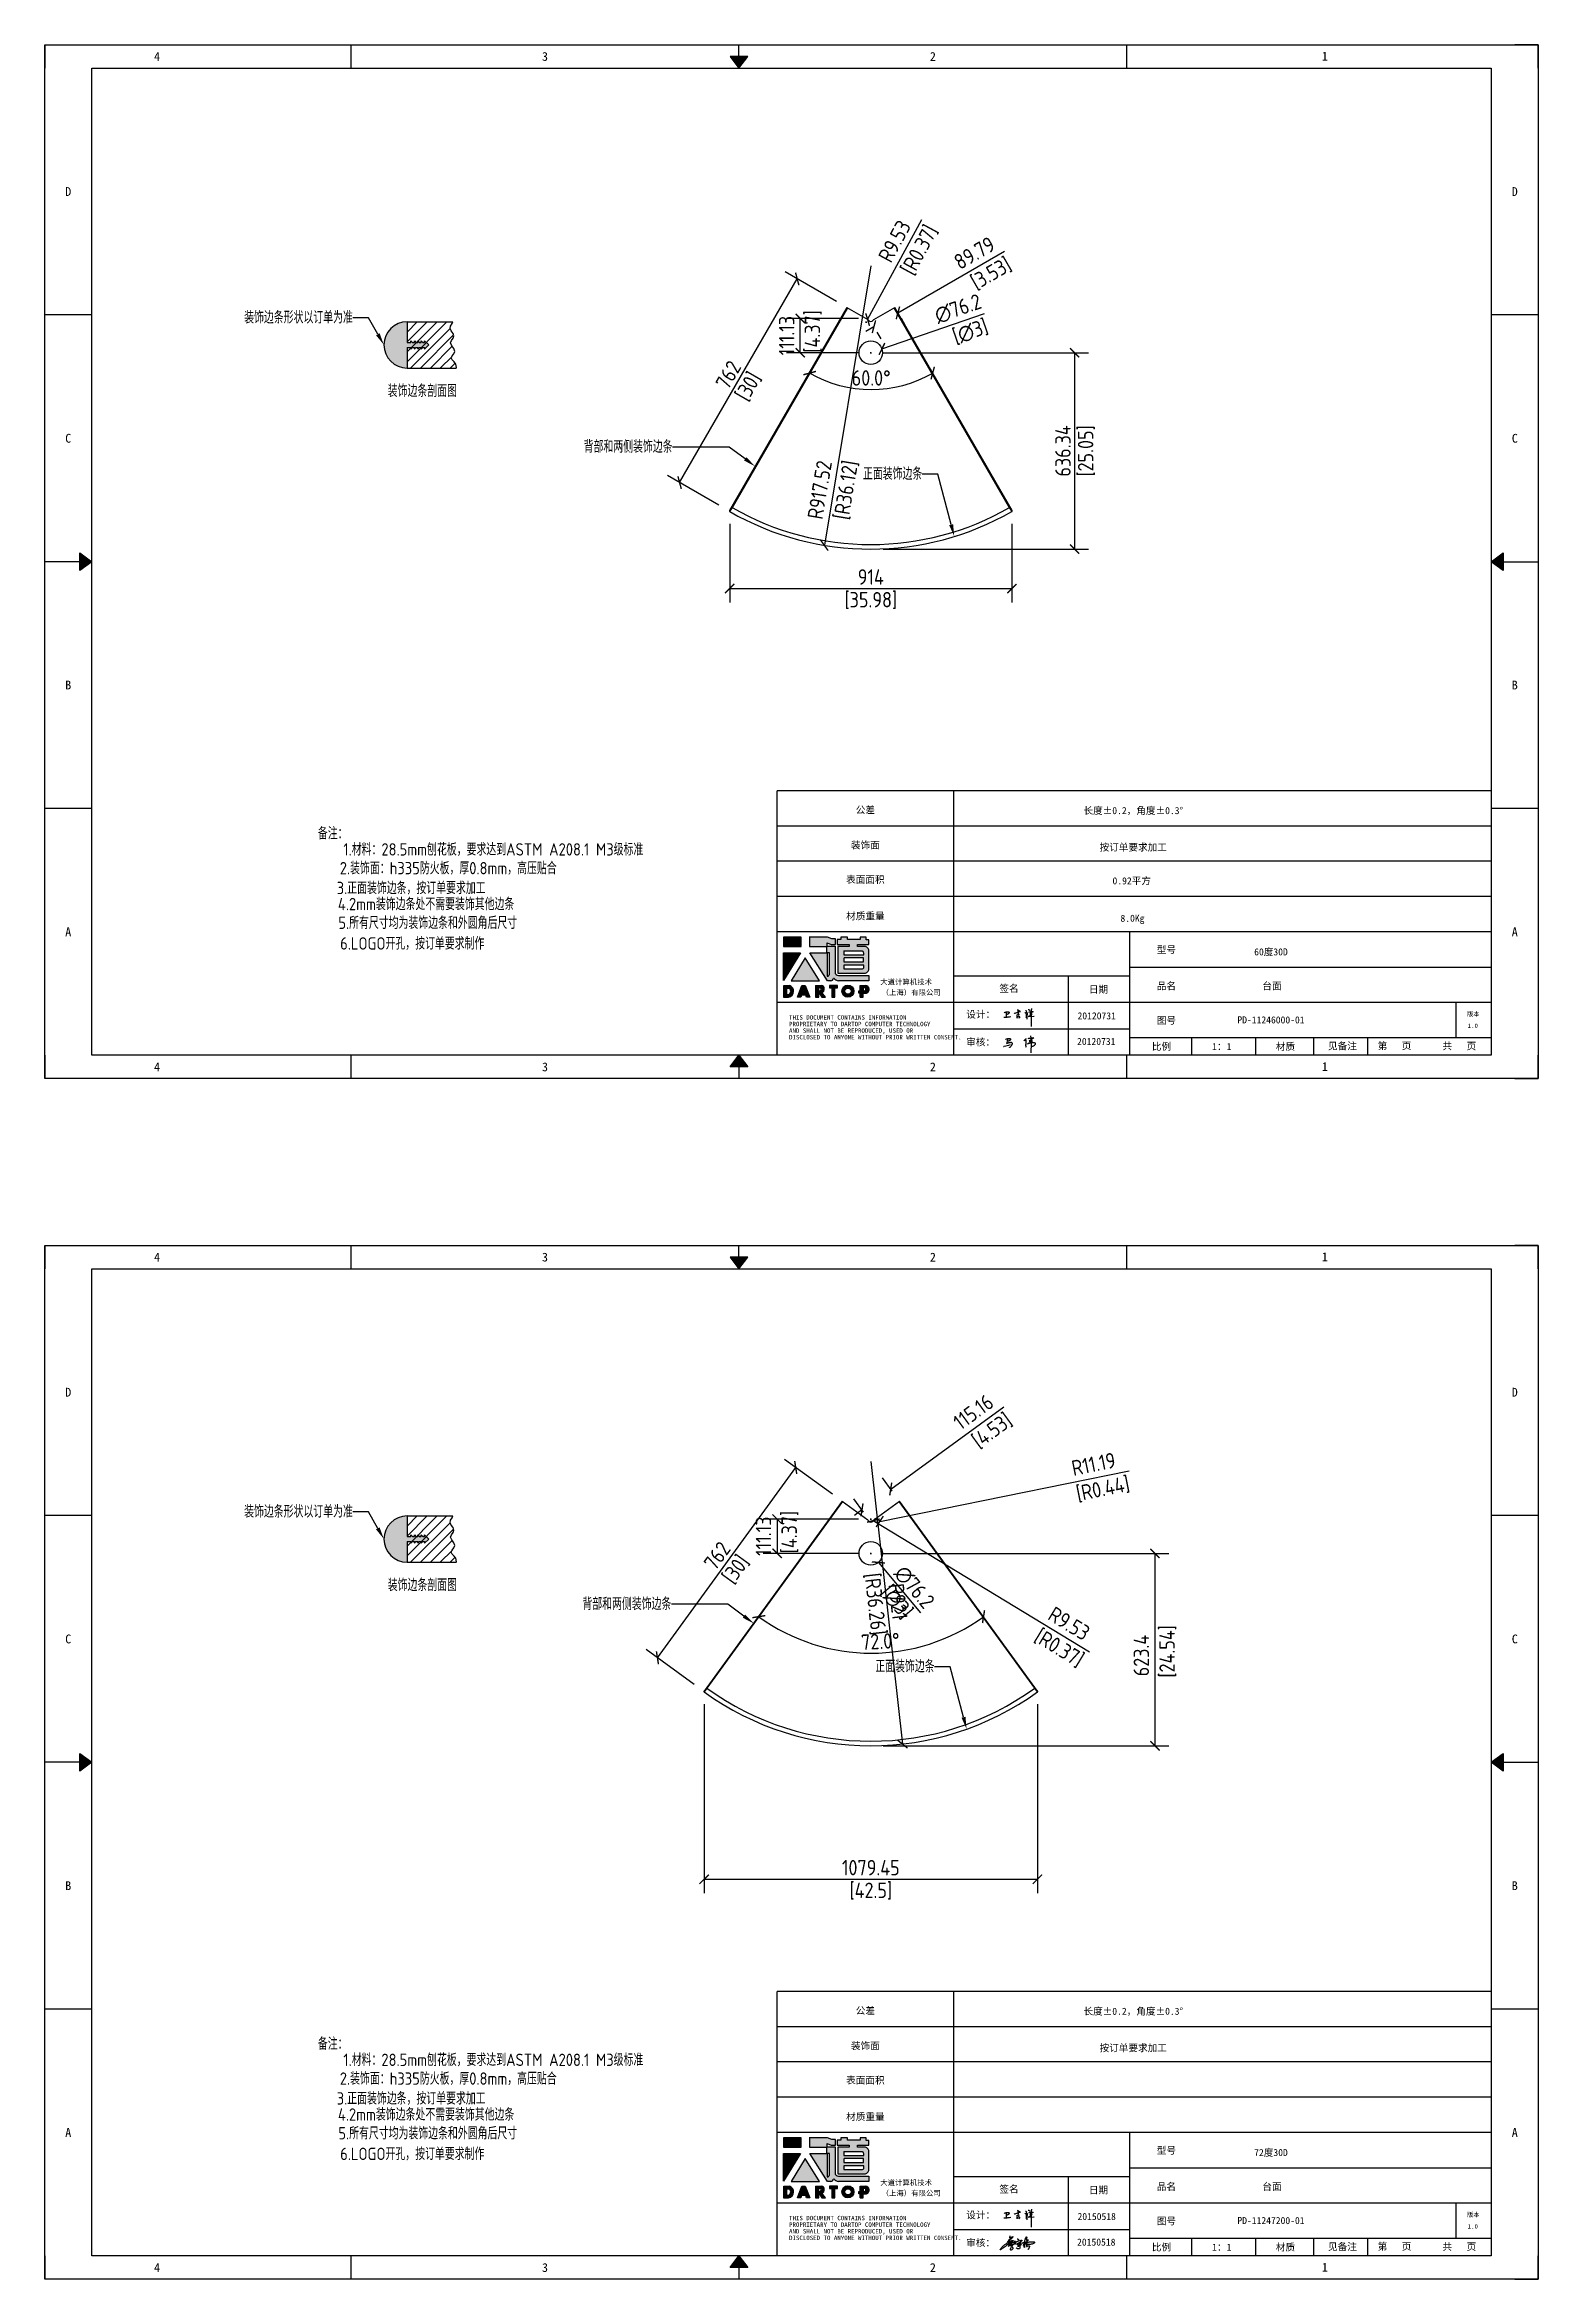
# Model space of a CAD drawing. Header units: millimetres. Extents: x -8883 to 24658, y -3888 to 8326.
# Drawn here: x 19821 to 24658, y -3888 to 3353 of the extents above; entities that cross this region are included whole.
import ezdxf
from ezdxf import colors
from ezdxf.entities.mleader import LeaderData, LeaderLine
from ezdxf.enums import TextEntityAlignment as Align
from ezdxf.math import Vec2, Vec3

# ---------------------------------------------------------------- set-up
doc = ezdxf.new("R2010")
doc.units = ezdxf.units.MM
doc.header["$MEASUREMENT"] = 0
doc.linetypes.add('DOT', pattern=[0.2, 0.1, -0.1])
for name, color, linetype in [('02-05849-001DXF_CONTINUOUS_LINE', 7, 'Continuous'), ('4', 7, 'Continuous'), ('ATTACHMENT', 7, 'Continuous'), ('DIM', 254, 'Continuous'), ('print', 30, 'Continuous')]:
    doc.layers.add(name, color=color, linetype=linetype)
doc.styles.add('Dartop', font='')
doc.styles.add('Dartop Text Style', font='gbenor.shx', dxfattribs={"bigfont": 'gbcbig.shx'})
doc.styles.add('hzHT', font='simhei.ttf')
doc.styles.get('Dartop').set_extended_font_data('FangSong_GB2312')
doc.dimstyles.new('Dartop DIM Style', dxfattribs={"dimscale": 20, "dimtxt": 2.5, "dimasz": 1.5, "dimexe": 2.25, "dimexo": 2, "dimtad": 1, "dimdsep": 46, "dimtxsty": 'Dartop Text Style', "dimblk": 'ARCHTICK', "dimcen": 0.09, "dimadec": 1, "dimazin": 0, "dimtfac": 1, "dimtofl": 0, "dimtmove": 0, "dimatfit": 1, "dimfxl": 1, "dimtolj": 1, "dimtzin": 0, "dimarcsym": 0})

msp = doc.modelspace()

# ---------------------------------------------------------------- texts
at = {"color": 0}
for s, height, style, p in [('4', 28.554, 'Dartop', (20184.654, 3314.711)), ('3', 28.554, 'Dartop', (21441.037, 3314.711)), ('2', 28.554, 'Dartop', (22697.42, 3314.711)), ('1', 28.554, 'Dartop', (23966.818, 3315.617)), ('D', 28.554, 'Dartop', (19896.903, 2876.881)), ('D', 28.554, 'Dartop', (24581.994, 2876.881)), ('C', 28.554, 'Dartop', (19896.903, 2077.364)), ('C', 28.554, 'Dartop', (24581.994, 2077.364)), ('B', 28.554, 'Dartop', (19896.903, 1277.848)), ('B', 28.554, 'Dartop', (24581.994, 1277.848)), ('公差', 22.8433, 'hzHT', (22478.752, 873.078)), ('长度%%P0.2，角度%%P0.3%%D', 22.84333, 'hzHT', (23346.308, 871.018)), ('装饰面', 22.8433, 'hzHT', (22478.752, 759.209)), ('按订单要求加工', 22.8433, 'hzHT', (23346.308, 752.238)), ('表面面积', 22.8433, 'hzHT', (22478.752, 647.529)), ('0.92平方', 22.8433, 'hzHT', (23341.351, 643.357)), ('材质重量', 22.8433, 'hzHT', (22478.752, 529.28)), ('8.0Kg', 22.8433, 'hzHT', (23343.829, 522.103)), ('A', 28.554, 'Dartop', (19896.903, 478.331)), ('型号', 22.8433, 'hzHT', (23453.645, 420.226)), ('A', 28.554, 'Dartop', (24581.994, 478.331)), ('60度30D', 22.8433, 'hzHT', (23792.396, 413.221)), ('签名', 22.8433, 'hzHT', (22943.903, 294.589)), ('日期', 22.8433, 'hzHT', (23233.758, 291.777)), ('品名', 22.8433, 'hzHT', (23453.645, 302.958)), ('台面', 22.8433, 'hzHT', (23795.59, 302.958)), ('版本', 14.2771, 'hzHT', (24447.641, 211.996)), ('20120731', 22.8433, 'hzHT', (23227.895, 205.898)), ('图号', 22.8433, 'hzHT', (23453.645, 191.302)), ('PD-11246000-01', 22.84333, 'hzHT', (23792.396, 192.793)), ('1.0', 14.2771, 'Dartop', (24445.924, 173.84)), ('20120731', 22.8433, 'hzHT', (23226.535, 123.011)), ('比例', 22.8433, 'hzHT', (23437.717, 106.533)), ('1：1', 22.8433, 'hzHT', (23633.004, 106.533)), ('材质', 22.8433, 'hzHT', (23839.342, 106.533)), ('见备注', 22.8433, 'hzHT', (24023.871, 108.208)), ('第   页', 22.8433, 'hzHT', (24192.711, 108.902)), ('共   页', 22.8433, 'hzHT', (24402.546, 108.07)), ('4', 28.554, 'Dartop', (20184.654, 40.501)), ('3', 28.554, 'Dartop', (21441.037, 40.501)), ('2', 28.554, 'Dartop', (22697.42, 40.501)), ('1', 28.554, 'Dartop', (23966.818, 41.407)), ('4', 28.554, 'Dartop', (20184.654, -575.861)), ('3', 28.554, 'Dartop', (21441.037, -575.861)), ('2', 28.554, 'Dartop', (22697.42, -575.861)), ('1', 28.554, 'Dartop', (23966.818, -574.956)), ('D', 28.554, 'Dartop', (19896.903, -1013.692)), ('D', 28.554, 'Dartop', (24581.994, -1013.692)), ('C', 28.554, 'Dartop', (19896.903, -1813.208)), ('C', 28.554, 'Dartop', (24581.994, -1813.208)), ('B', 28.554, 'Dartop', (19896.903, -2612.724)), ('B', 28.554, 'Dartop', (24581.994, -2612.724)), ('公差', 22.8433, 'hzHT', (22478.752, -3017.495)), ('长度%%P0.2，角度%%P0.3%%D', 22.84333, 'hzHT', (23346.308, -3019.554)), ('装饰面', 22.8433, 'hzHT', (22478.752, -3131.364)), ('按订单要求加工', 22.8433, 'hzHT', (23346.308, -3138.334)), ('表面面积', 22.8433, 'hzHT', (22478.752, -3243.043)), ('A', 28.554, 'Dartop', (19896.903, -3412.241)), ('材质重量', 22.8433, 'hzHT', (22478.752, -3361.292)), ('A', 28.554, 'Dartop', (24581.994, -3412.241)), ('型号', 22.8433, 'hzHT', (23453.645, -3470.347)), ('72度30D', 22.8433, 'hzHT', (23792.396, -3477.351)), ('签名', 22.8433, 'hzHT', (22943.903, -3595.984)), ('日期', 22.8433, 'hzHT', (23233.758, -3598.795)), ('品名', 22.8433, 'hzHT', (23453.645, -3587.615)), ('台面', 22.8433, 'hzHT', (23795.59, -3587.615)), ('20150518', 22.8433, 'hzHT', (23227.895, -3684.674)), ('图号', 22.8433, 'hzHT', (23453.645, -3699.27)), ('PD-11247200-01', 22.84333, 'hzHT', (23792.396, -3697.779)), ('版本', 14.2771, 'hzHT', (24447.641, -3678.577)), ('20150518', 22.8433, 'hzHT', (23226.535, -3767.561)), ('1.0', 14.2771, 'Dartop', (24445.924, -3716.733)), ('4', 28.554, 'Dartop', (20184.654, -3850.071)), ('3', 28.554, 'Dartop', (21441.037, -3850.071)), ('2', 28.554, 'Dartop', (22697.42, -3850.071)), ('比例', 22.8433, 'hzHT', (23437.717, -3784.04)), ('1：1', 22.8433, 'hzHT', (23633.004, -3784.04)), ('材质', 22.8433, 'hzHT', (23839.342, -3784.04)), ('1', 28.554, 'Dartop', (23966.818, -3849.166)), ('见备注', 22.8433, 'hzHT', (24023.871, -3782.365)), ('第   页', 22.8433, 'hzHT', (24192.711, -3781.67)), ('共   页', 22.8433, 'hzHT', (24402.546, -3782.502))]:
    msp.add_text(s, height=height, dxfattribs=dict(at, style=style)).set_placement(p, align=Align.MIDDLE_CENTER)
at = {"color": 0, "style": 'hzHT'}
for s, height, p in [('设计：', 22.8433, (22805.522, 199.415)), ('AND SHALL NOT BE REPRODUCED, USED OR', 14.27708, (22231.508, 150.959)), ('THIS DOCUMENT CONTAINS INFORMATION', 14.27708, (22231.508, 193.79)), ('PROPRIETARY TO DARTOP COMPUTER TECHNOLOGY', 14.27708, (22231.508, 172.375)), ('DISCLOSED TO ANYONE WITHOUT PRIOR WRITTEN CONSENT.', 14.27708, (22231.508, 129.544)), ('审核：', 22.8433, (22805.182, 109.462)), ('THIS DOCUMENT CONTAINS INFORMATION', 14.27708, (22231.508, -3696.782)), ('设计：', 22.8433, (22805.522, -3691.157)), ('AND SHALL NOT BE REPRODUCED, USED OR', 14.27708, (22231.508, -3739.613)), ('DISCLOSED TO ANYONE WITHOUT PRIOR WRITTEN CONSENT.', 14.27708, (22231.508, -3761.029)), ('PROPRIETARY TO DARTOP COMPUTER TECHNOLOGY', 14.27708, (22231.508, -3718.197)), ('审核：', 22.8433, (22805.182, -3781.111))]:
    msp.add_text(s, height=height, dxfattribs=at).set_placement(p)
at = {"layer": '4', "color": 0, "style": 'hzHT'}
for s, p in [('大道计算机技术', (22526.797, 307.19)), ('（上海）有限公司', (22531.108, 273.044)), ('大道计算机技术', (22526.797, -3583.382)), ('（上海）有限公司', (22531.108, -3617.529))]:
    msp.add_text(s, height=17.1325, dxfattribs=at).set_placement(p)
at = {"layer": 'DIM', "style": 'Dartop Text Style'}
for s, p in [('装饰边条剖面图', (21043.858, 2231.21)), ('备注：', (20753.522, 797.24)), ('1.材料：28.5mm刨花板，要求达到ASTM A208.1 M3级标准', (21273.816, 745.256)), ('2.装饰面：h335防火板，厚0.8mm，高压贴合           ', (21247.026, 684.492)), ('3.正面装饰边条，按订单要求加工                    ', (21224.526, 620.243)), ('4.2mm装饰边条处不需要装饰其他边条                 ', (21240.36, 568.155)), ('5.所有尺寸均为装饰边条和外圆角后尺寸              ', (21213.203, 507.391)), ('6.LOGO开孔，按订单要求制作              ', (21162.958, 440.504)), ('装饰边条剖面图', (21043.858, -1638.242)), ('备注：', (20753.522, -3124.944)), ('1.材料：28.5mm刨花板，要求达到ASTM A208.1 M3级标准', (21273.816, -3176.928)), ('2.装饰面：h335防火板，厚0.8mm，高压贴合           ', (21247.026, -3237.692)), ('3.正面装饰边条，按订单要求加工                    ', (21224.526, -3301.941)), ('4.2mm装饰边条处不需要装饰其他边条                 ', (21240.36, -3354.029)), ('5.所有尺寸均为装饰边条和外圆角后尺寸              ', (21213.203, -3414.793)), ('6.LOGO开孔，按订单要求制作              ', (21162.958, -3481.681))]:
    msp.add_text(s, height=40, dxfattribs=at).set_placement(p, align=Align.MIDDLE_CENTER)

# ---------------------------------------------------------------- blocks, each defined once
blk = doc.blocks.new('*U50')
at = {"color": 254, "linetype": 'Continuous', "extrusion": (0, 0, -1)}
for points in [[(-17, 0.333), (-16.812, 0.25), (-17, 0.5)], [(-17, 0.333), (-17, 0.5), (-17.188, 0.25)], [(-17, 0.333), (-17.188, 0.25), (-16.812, 0.25)]]:
    blk.add_solid(points, dxfattribs=at)
blk = doc.blocks.new('*U49')
at = {"color": 254, "linetype": 'Continuous', "extrusion": (0, 0, -1)}
for points in [[(-33.167, 11), (-33, 11), (-33.25, 11.188)], [(-33.167, 11), (-33.25, 10.812), (-33, 11)], [(-33.167, 11), (-33.25, 11.188), (-33.25, 10.812)]]:
    blk.add_solid(points, dxfattribs=at)
blk = doc.blocks.new('*U51')
at = {"color": 254, "linetype": 'Continuous'}
for points in [[(17, 21.667), (17.188, 21.75), (16.812, 21.75)], [(17, 21.667), (16.812, 21.75), (17, 21.5)], [(17, 21.667), (17, 21.5), (17.188, 21.75)]]:
    blk.add_solid(points, dxfattribs=at)
blk = doc.blocks.new('*U48')
at = {"color": 254, "linetype": 'Continuous', "extrusion": (0, 0, -1)}
for points in [[(-0.833, 11), (-0.75, 10.812), (-0.75, 11.188)], [(-0.833, 11), (-0.75, 11.188), (-1, 11)], [(-0.833, 11), (-1, 11), (-0.75, 10.812)]]:
    blk.add_solid(points, dxfattribs=at)
blk = doc.blocks.new('dadao')
for p, q in [((48, 19.2), (44.9, 10.4)), ((44.9, 10.4), (51.2, 10.4)), ((51.2, 10.4), (48, 19.2))]:
    blk.add_line(p, q)
for points in [[(41.8, 121.6), (41.8, 143.7), (-0.4, 143.7), (-0.4, 121.6), (41.8, 121.6)], [(104.8, 122), (104.8, 130.3), (114.1, 126.3), (124.2, 126.3), (124.2, 139.6), (115.9, 139.6), (105.1, 143.9), (61.5, 143.9)], [(61.7, 144), (61.7, 121.3), (103.9, 121.3)], [(113.4, 38.7), (105.1, 38.7), (63, 106.5), (103.9, 106.5), (103.9, 120.9), (103.9, 121.3)], [(109.7, 53.6), (109.7, 106.2), (104.3, 106.2), (104.3, 50.4), (106.6, 50.4)], [(144.6, 94.4), (144.6, 84.8), (192, 84.8), (192, 94.1), (144.9, 94.1)], [(0, 28), (0, 0), (11.8, 0)], [(0.1, 28), (14, 28)], [(7.1, 21.8), (7.1, 6.1), (12, 6.1)], [(7.1, 21.8), (11.4, 21.8)], [(76.8, 28.2), (76.8, 0), (84.1, 0), (84.1, 11.1), (91.6, -0.1), (100.3, -0.1), (91.7, 11.1)], [(76.8, 28.2), (90.6, 28.2)], [(84, 22.7), (84, 15.3), (87.2, 15.3)], [(84, 22.7), (87.3, 22.7)], [(120.2, 45), (119.5, 45), (119.5, 44.6)], [(183.7, 0), (183.7, 9.6), (180.6, 9.6), (180.6, 14.9), (183.8, 14.9), (183.8, 28.1), (196.1, 28.1), (196.5, 28.1)], [(183.7, 0), (190.9, 0), (190.9, 9.6), (198.8, 9.6)], [(194.9, 22.3), (190.8, 22.3), (190.8, 15), (194.4, 15)]]:
    blk.add_lwpolyline(points)
for points in [[(104.8, 122), (123.4, 122), (123.4, 60, 0.414214), (131.4, 52), (204.8, 52), (204.8, 39.1), (131.7, 39.1)], [(144.3, 110.8), (144.3, 101.8), (192.3, 101.8), (192.3, 105.5, 0.414214), (187.3, 110.5), (144.3, 110.5)], [(144.6, 77), (144.6, 67.5), (187.6, 67.5, 0.414214), (192.6, 72.5), (192.6, 76.4), (144.6, 76.4)]]:
    blk.add_lwpolyline(points, format="xyb")
blk.add_lwpolyline([(137.1, 144.2), (137.1, 137.9), (128.3, 137.9), (128.3, 126.5), (157.3, 126.5), (157.3, 121.5), (130.3, 121.5), (130.3, 57.5), (194.4, 57.5, 0.414214), (204.4, 67.5), (204.4, 111.3, 0.414214), (194.4, 121.3), (177.5, 121.3), (177.5, 126.3), (204.7, 126.3), (204.7, 137.7), (198.2, 137.7), (198.2, 143.9), (183.3, 143.9), (183.3, 138), (153, 138), (153, 144.2), (137.1, 144.2)], format="xyb", close=True)
for points in [[(-0.3, 106.2), (40.4, 106.2), (-0.3, 39.7), (-0.3, 106.2)], [(51.7, 94.1), (18.4, 39.3), (86.2, 39.3)], [(43.8, 28.2), (51.8, 28.2), (62.6, -0.1), (55, -0.1), (53.2, 5), (42.9, 5), (41.1, 0), (33.6, 0)], [(110, 28.1), (110, 21.9), (116, 21.9), (116, -0.1), (123.2, -0.1), (123.2, 22), (129.2, 22), (129.2, 28.1), (110, 28.1)]]:
    blk.add_lwpolyline(points, close=True)
for radius in [14.5, 7.44]:
    blk.add_circle((154.2, 14.2), radius)
for centre, radius, start, end in [((8.5, 13.9), 8.49, 294.2143, 69.7177), ((9.6, 14.2), 14.4, 278.6604, 72.3203), ((86.4, 19), 3.8, 282.527, 76.7196), ((88.6, 19.4), 8.95, 290.6073, 77.2124), ((99.2, 60.7), 12.6, 305.6399, 325.969), ((111.6, 46.7), 8.19, 282.9811, 347.6627), ((136, 61.7), 22.9, 226.7358, 259.3209), ((193.7, 18.7), 3.8, 280.9891, 72.5513), ((195.7, 18.6), 9.51, 288.8959, 85.2442)]:
    blk.add_arc(centre, radius, start, end)
blk = doc.blocks.new('h')
for p, q in [((20773, -2332), (20775, -2339)), ((20789, -2341), (20774, -2332)), ((20775, -2339), (20776, -2351)), ((20846, -2343), (20848, -2353)), ((20768, -2361), (20773, -2359)), ((20769, -2367), (20770, -2371)), ((20770, -2371), (20771, -2378)), ((20771, -2378), (20771, -2371)), ((20772, -2369), (20775, -2368)), ((20773, -2359), (20784, -2355)), ((20776, -2351), (20775, -2357)), ((20780, -2366), (20781, -2366)), ((20782, -2369), (20780, -2377)), ((20780, -2377), (20788, -2371)), ((20782, -2367), (20782, -2369)), ((20848, -2353), (20849, -2370)), ((20849, -2370), (20848, -2424))]:
    blk.add_line(p, q)
for points in [[(20699, -2348, -0.029745), (20705, -2345, -0.046842), (20708, -2344, -0.00919), (20714, -2343, -0.018517), (20717, -2343, -0.037841), (20720, -2342, -0.039541), (20723, -2343, -0.149785), (20726, -2344, -0.204935), (20727, -2347, -0.074872), (20727, -2348, -0.061615), (20726, -2350, -0.034204), (20724, -2353, -0.045776), (20722, -2354, -0.054985), (20720, -2355, -0.036348), (20717, -2357, -0.067752), (20716, -2357, -0.043553), (20713, -2357)], [(20755, -2352, -0.024077), (20760, -2350, -0.013147), (20769, -2347, -0.00522), (20775, -2344, -0.018517), (20777, -2343, -0.008274), (20786, -2341, -0.039541), (20788, -2341, -0.079216), (20789, -2341, -0.204935)], [(20813, -2350, 0.007348), (20816, -2349, 0.008421), (20818, -2347, 0.009459), (20820, -2346, -0.016325), (20821, -2346, -0.173771), (20822, -2345, -0.085159), (20824, -2346, -0.125883), (20826, -2348, -0.160659), (20827, -2350, -0.010447), (20826, -2352, -0.008247), (20826, -2355, -0.002698), (20825, -2374, 0.001562), (20824, -2384, 0.016137)], [(20817, -2335, -0.053561), (20820, -2336, -0.075272), (20821, -2337, -0.005295), (20822, -2338, -0.009337), (20823, -2339, -0.026146), (20824, -2340, -0.016644), (20824, -2341)], [(20832, -2329, -0.053561), (20835, -2330, -0.075272), (20837, -2331, -0.005295), (20838, -2333, -0.009337), (20838, -2333, -0.026146), (20839, -2334, -0.016644), (20840, -2335)], [(20836, -2344, -0.02797), (20842, -2343, -0.048868), (20846, -2342, -0.00919), (20851, -2341, -0.018517), (20854, -2341, -0.037841), (20857, -2341, -0.039541), (20859, -2342, -0.018282), (20841, -2355, -0.000937)], [(20848, -2340, 0.021784), (20850, -2336, 0.028296), (20851, -2332, 0.008136), (20852, -2328, 0.028913), (20852, -2327, 0.08193), (20852, -2326, 0.075058), (20852, -2325, 0.275043)], [(20697, -2372, 0.002073), (20711, -2372, 0.016137), (20720, -2371, 0.008314), (20737, -2369)]]:
    blk.add_lwpolyline(points, format="xyb")
for points in [[(20711, -2344), (20711, -2344), (20711, -2356), (20711, -2368), (20711, -2372)], [(20822, -2351), (20822, -2359), (20822, -2365), (20822, -2369), (20821, -2376), (20824, -2369), (20827, -2366), (20829, -2366)], [(20841, -2355), (20850, -2355), (20855, -2354), (20846, -2361), (20841, -2364), (20833, -2368), (20863, -2367), (20866, -2367)]]:
    blk.add_lwpolyline(points)
for centre, radius, start, end in [((20774, -2371), 2.3, 121.9907, 163.6016), ((20788, -2406), 40.3, 100.6183, 108.2482), ((20781, -2368), 1.15, 9.4675, 90)]:
    blk.add_arc(centre, radius, start, end)
blk = doc.blocks.new('_ArchTick')
at = {"color": 0, "linetype": 'ByBlock', "const_width": 0.15}
blk.add_lwpolyline([(-0.5, -0.5), (0.5, 0.5)], dxfattribs=at)
blk = doc.blocks.new('*D52')
at = {"layer": 'Defpoints', "color": 0, "transparency": 16777216}
for p in [(22496.3, 2635.8), (22345.8, 1730.7)]:
    blk.add_point(p, dxfattribs=at)
at = {"layer": 'DIM', "color": 0, "lineweight": -2, "transparency": 16777216}
blk.add_line((22496.3, 2635.8), (22345.8, 1730.7), dxfattribs=at)
at = {"layer": 'DIM', "color": 0, "lineweight": -2, "transparency": 16777216, "xscale": 30, "yscale": 30, "zscale": 30, "rotation": 260.5581666030105}
blk.add_blockref('_ArchTick', (22345.8, 1730.7), dxfattribs=at)
at = {"layer": 'DIM', "color": 0, "transparency": 16777216, "insert": (22374.4, 1902.9), "char_height": 50, "attachment_point": 5, "rotation": 80.55817, "style": 'Dartop Text Style'}
blk.add_mtext('\\A1;R917.52\\P [R36.12]', dxfattribs=at)
blk = doc.blocks.new('*D53')
at = {"layer": 'Defpoints', "color": 0, "transparency": 16777216}
for p in [(22574.1, 2501.1), (22584.1, 2483.7), (22496.3, 2456.2)]:
    blk.add_point(p, dxfattribs=at)
at = {"layer": 'DIM', "color": 0, "lineweight": -2, "transparency": 16777216}
for p, q in [((22584.1, 2483.7), (22929.7, 2683.2)), ((22594.1, 2466.4), (22606.6, 2444.7)), ((22506.4, 2438.8), (22480.4, 2423.8)), ((22516.3, 2421.5), (22528.9, 2399.8))]:
    blk.add_line(p, q, dxfattribs=at)
at = {"layer": 'DIM', "color": 0, "lineweight": -2, "transparency": 16777216, "xscale": 30, "yscale": 30, "zscale": 30}
for p, rotation in [((22506.4, 2438.8), 29.99999999982084), ((22584.1, 2483.7), 209.9999999998209)]:
    blk.add_blockref('_ArchTick', p, dxfattribs=dict(at, rotation=rotation))
at = {"layer": 'DIM', "color": 0, "transparency": 16777216, "insert": (22854, 2639.5), "char_height": 50, "attachment_point": 5, "rotation": 30, "style": 'Dartop Text Style'}
blk.add_mtext('\\A1;89.79\\P [3.53]', dxfattribs=at)
blk = doc.blocks.new('*D54')
at = {"layer": 'Defpoints', "color": 0, "transparency": 16777216}
for p in [(22460.3, 2342.2), (22532.3, 2367)]:
    blk.add_point(p, dxfattribs=at)
at = {"layer": 'DIM', "color": 0, "lineweight": -2, "transparency": 16777216}
for p, q in [((22532.3, 2367), (22864.7, 2481.7)), ((22494.5, 2354.6), (22498.1, 2354.6)), ((22496.3, 2352.8), (22496.3, 2356.4))]:
    blk.add_line(p, q, dxfattribs=at)
at = {"layer": 'DIM', "color": 0, "lineweight": -2, "transparency": 16777216, "xscale": 30, "yscale": 30, "zscale": 30, "rotation": 199.0343153603595}
blk.add_blockref('_ArchTick', (22532.3, 2367), dxfattribs=at)
at = {"layer": 'DIM', "color": 0, "transparency": 16777216, "insert": (22792.7, 2456.8), "char_height": 50, "attachment_point": 5, "rotation": 19.03432, "style": 'Dartop Text Style'}
blk.add_mtext('\\A1;∅76.2\\P [∅3]', dxfattribs=at)
blk = doc.blocks.new('*D55')
at = {"layer": 'Defpoints', "color": 0, "transparency": 16777216}
for p in [(22258, 2593.8), (22420.3, 2500.1), (22039.3, 1840.2)]:
    blk.add_point(p, dxfattribs=at)
at = {"layer": 'DIM', "color": 0, "lineweight": -2, "transparency": 16777216}
for p, q in [((22385.6, 2520.1), (22219, 2616.3)), ((21877, 1933.9), (22258, 2593.8)), ((22004.6, 1860.2), (21838, 1956.4))]:
    blk.add_line(p, q, dxfattribs=at)
at = {"layer": 'DIM', "color": 0, "lineweight": -2, "transparency": 16777216, "xscale": 30, "yscale": 30, "zscale": 30}
for p, rotation in [((22258, 2593.8), 60.0000000000458), ((21877, 1933.9), 240.0000000000458)]:
    blk.add_blockref('_ArchTick', p, dxfattribs=dict(at, rotation=rotation))
at = {"layer": 'DIM', "color": 0, "transparency": 16777216, "char_height": 50, "attachment_point": 5, "rotation": 60, "style": 'Dartop Text Style'}
for s, insert in [('\\A1;762', (22035, 2282.6)), ('\\A1;[30]', (22100.9, 2244.6))]:
    blk.add_mtext(s, dxfattribs=dict(at, insert=insert))
blk = doc.blocks.new('*D56')
at = {"layer": 'Defpoints', "color": 0, "transparency": 16777216}
for p in [(22420.3, 2500.1), (22574.1, 2501.1), (22428.3, 2241.4), (22046.8, 1853.1), (22954.1, 1842.9)]:
    blk.add_point(p, dxfattribs=at)
at = {"layer": 'DIM', "color": 0, "lineweight": -2, "transparency": 16777216}
blk.add_arc((22497.5, 2633.8), 398.4, 240, 300, dxfattribs=at)
at = {"layer": 'DIM', "color": 0, "lineweight": -2, "transparency": 16777216, "xscale": 30, "yscale": 30, "zscale": 30}
for p, rotation in [((22298.3, 2288.7), 150.0000000001198), ((22696.7, 2288.7), 29.99999999997008)]:
    blk.add_blockref('_ArchTick', p, dxfattribs=dict(at, rotation=rotation))
at = {"layer": 'DIM', "color": 0, "transparency": 16777216, "insert": (22497.5, 2272.9), "char_height": 50, "attachment_point": 5, "style": 'Dartop Text Style'}
blk.add_mtext('\\A1;60.0°', dxfattribs=at)
blk = doc.blocks.new('*D57')
at = {"layer": 'Defpoints', "color": 0, "transparency": 16777216}
for p in [(22039.3, 1840.2), (22953.3, 1840.2), (22953.3, 1590.5)]:
    blk.add_point(p, dxfattribs=at)
at = {"layer": 'DIM', "color": 0, "lineweight": -2, "transparency": 16777216}
for p, q in [((22039.3, 1800.2), (22039.3, 1545.5)), ((22953.3, 1800.2), (22953.3, 1545.5)), ((22039.3, 1590.5), (22953.3, 1590.5))]:
    blk.add_line(p, q, dxfattribs=at)
at = {"layer": 'DIM', "color": 0, "lineweight": -2, "transparency": 16777216, "xscale": 30, "yscale": 30, "zscale": 30, "rotation": 180}
blk.add_blockref('_ArchTick', (22039.3, 1590.5), dxfattribs=at)
at = {"layer": 'DIM', "color": 0, "lineweight": -2, "transparency": 16777216, "xscale": 30, "yscale": 30, "zscale": 30}
blk.add_blockref('_ArchTick', (22953.3, 1590.5), dxfattribs=at)
at = {"layer": 'DIM', "color": 0, "transparency": 16777216, "char_height": 50, "attachment_point": 5, "style": 'Dartop Text Style'}
for s, insert in [('\\A1;914', (22496.3, 1628)), ('\\A1;[35.98]', (22496.3, 1551.9))]:
    blk.add_mtext(s, dxfattribs=dict(at, insert=insert))
blk = doc.blocks.new('*U60')
at = {"color": 254, "linetype": 'Continuous', "extrusion": (0, 0, -1)}
for points in [[(-17, 0.333), (-16.812, 0.25), (-17, 0.5)], [(-17, 0.333), (-17, 0.5), (-17.188, 0.25)], [(-17, 0.333), (-17.188, 0.25), (-16.812, 0.25)]]:
    blk.add_solid(points, dxfattribs=at)
blk = doc.blocks.new('*U59')
at = {"color": 254, "linetype": 'Continuous', "extrusion": (0, 0, -1)}
for points in [[(-33.167, 11), (-33, 11), (-33.25, 11.188)], [(-33.167, 11), (-33.25, 10.812), (-33, 11)], [(-33.167, 11), (-33.25, 11.188), (-33.25, 10.812)]]:
    blk.add_solid(points, dxfattribs=at)
blk = doc.blocks.new('*U61')
at = {"color": 254, "linetype": 'Continuous'}
for points in [[(17, 21.667), (17.188, 21.75), (16.812, 21.75)], [(17, 21.667), (16.812, 21.75), (17, 21.5)], [(17, 21.667), (17, 21.5), (17.188, 21.75)]]:
    blk.add_solid(points, dxfattribs=at)
blk = doc.blocks.new('*U58')
at = {"color": 254, "linetype": 'Continuous', "extrusion": (0, 0, -1)}
for points in [[(-0.833, 11), (-0.75, 10.812), (-0.75, 11.188)], [(-0.833, 11), (-0.75, 11.188), (-1, 11)], [(-0.833, 11), (-1, 11), (-0.75, 10.812)]]:
    blk.add_solid(points, dxfattribs=at)
blk = doc.blocks.new('*D65')
at = {"layer": 'Defpoints', "color": 0, "transparency": 16777216}
for p in [(22560.8, -1327.3), (22589.4, -1366.6), (22496.3, -1434.4)]:
    blk.add_point(p, dxfattribs=at)
at = {"layer": 'DIM', "color": 0, "lineweight": -2, "transparency": 16777216}
for p, q in [((22560.8, -1327.3), (22926.8, -1060.9)), ((22565.9, -1334.3), (22534.3, -1290.9)), ((22472.8, -1402.1), (22441.2, -1358.7)), ((22467.7, -1395.1), (22443.4, -1412.7))]:
    blk.add_line(p, q, dxfattribs=at)
at = {"layer": 'DIM', "color": 0, "lineweight": -2, "transparency": 16777216, "xscale": 30, "yscale": 30, "zscale": 30}
for p, rotation in [((22560.8, -1327.3), 216.0492319552369), ((22467.7, -1395.1), 36.04923195523689)]:
    blk.add_blockref('_ArchTick', p, dxfattribs=dict(at, rotation=rotation))
at = {"layer": 'DIM', "color": 0, "transparency": 16777216, "insert": (22854.4, -1113.6), "char_height": 50, "attachment_point": 5, "rotation": 36.04923, "style": 'Dartop Text Style'}
blk.add_mtext('\\A1;115.16\\P [4.53]', dxfattribs=at)
blk = doc.blocks.new('*D66')
at = {"layer": 'Defpoints', "color": 0, "transparency": 16777216}
for p in [(22471.8, -1506.8), (22520.8, -1565.2)]:
    blk.add_point(p, dxfattribs=at)
at = {"layer": 'DIM', "color": 0, "lineweight": -2, "transparency": 16777216}
for p, q in [((22494.5, -1536), (22498.1, -1536)), ((22496.3, -1537.8), (22496.3, -1534.2)), ((22520.8, -1565.2), (22657.4, -1728))]:
    blk.add_line(p, q, dxfattribs=at)
at = {"layer": 'DIM', "color": 0, "lineweight": -2, "transparency": 16777216, "xscale": 30, "yscale": 30, "zscale": 30, "rotation": 130.0007557663247}
blk.add_blockref('_ArchTick', (22520.8, -1565.2), dxfattribs=at)
at = {"layer": 'DIM', "color": 0, "transparency": 16777216, "char_height": 50, "attachment_point": 5, "rotation": 310.00076, "style": 'Dartop Text Style'}
for s, insert in [('\\A1;∅76.2', (22637.1, -1645.4)), ('\\A1;[∅3]', (22578.9, -1694.3))]:
    blk.add_mtext(s, dxfattribs=dict(at, insert=insert))
blk = doc.blocks.new('*D62')
at = {"layer": 'Defpoints', "color": 0, "transparency": 16777216}
for p in [(22253.1, -1257.6), (22404.7, -1367.8), (21956.8, -1984.3)]:
    blk.add_point(p, dxfattribs=at)
at = {"layer": 'DIM', "color": 0, "lineweight": -2, "transparency": 16777216}
for p, q in [((21805.2, -1874.1), (22253.1, -1257.6)), ((22372.4, -1344.3), (22216.7, -1231.2)), ((21924.5, -1960.8), (21768.8, -1847.7))]:
    blk.add_line(p, q, dxfattribs=at)
at = {"layer": 'DIM', "color": 0, "lineweight": -2, "transparency": 16777216, "xscale": 30, "yscale": 30, "zscale": 30}
for p, rotation in [((22253.1, -1257.6), 54.00000000004536), ((21805.2, -1874.1), 234.0000000000453)]:
    blk.add_blockref('_ArchTick', p, dxfattribs=dict(at, rotation=rotation))
at = {"layer": 'DIM', "color": 0, "transparency": 16777216, "char_height": 50, "attachment_point": 5, "rotation": 54, "style": 'Dartop Text Style'}
for s, insert in [('\\A1;762', (21998.8, -1543.8)), ('\\A1;[30]', (22060.3, -1588.5))]:
    blk.add_mtext(s, dxfattribs=dict(at, insert=insert))
blk = doc.blocks.new('*D67')
at = {"layer": 'Defpoints', "color": 0, "transparency": 16777216}
for p in [(22404.7, -1367.8), (22559.2, -1325.1), (22368.8, -1845.6), (21965.6, -1972.2), (23036.4, -1981.9)]:
    blk.add_point(p, dxfattribs=at)
at = {"layer": 'DIM', "color": 0, "lineweight": -2, "transparency": 16777216}
blk.add_arc((22497.5, -1240.1), 619.1, 234, 306, dxfattribs=at)
at = {"layer": 'DIM', "color": 0, "lineweight": -2, "transparency": 16777216, "xscale": 30, "yscale": 30, "zscale": 30}
for p, rotation in [((22133.6, -1740.9), 144.0000000001189), ((22861.4, -1740.9), 35.99999999996998)]:
    blk.add_blockref('_ArchTick', p, dxfattribs=dict(at, rotation=rotation))
at = {"layer": 'DIM', "color": 0, "transparency": 16777216, "insert": (22527.4, -1820.9), "char_height": 50, "attachment_point": 5, "rotation": 2.94446, "style": 'Dartop Text Style'}
blk.add_mtext('\\A1;72.0°', dxfattribs=at)
blk = doc.blocks.new('CAIYUQIANG')
for p, q in [((27659.6, -25053.7), (27662.2, -25052.1)), ((27662.2, -25052.1), (27664.9, -25050.5)), ((27662.9, -25048.8), (27669.7, -25045.8)), ((27663.2, -25048.6), (27662.9, -25048.8)), ((27663.6, -25048.1), (27663.2, -25048.6)), ((27665.3, -25046.6), (27663.6, -25048.1)), ((27666.3, -25053.5), (27663.6, -25056.9)), ((27664.9, -25050.5), (27668.5, -25048.7)), ((27667.4, -25044.9), (27665.3, -25046.6)), ((27675.7, -25037.4), (27665.9, -25043)), ((27665.9, -25043), (27677.3, -25038.1)), ((27668.2, -25051.4), (27666.3, -25053.5)), ((27670.6, -25042.2), (27667.4, -25044.9)), ((27670.9, -25048.6), (27668.2, -25051.4)), ((27668.5, -25048.7), (27673.6, -25046.3)), ((27668.6, -25056), (27674.9, -25053.6)), ((27670.4, -25028.6), (27669.5, -25034.5)), ((27669.5, -25034.5), (27670.5, -25036.5)), ((27669.7, -25045.8), (27671.3, -25045.2)), ((27670.5, -25036.5), (27674.7, -25033.4)), ((27677.3, -25038.1), (27670.6, -25042.2)), ((27671.5, -25047.3), (27670.9, -25048.6)), ((27671.2, -25051), (27679.4, -25049.8)), ((27674.1, -25050.1), (27671.2, -25051)), ((27671.3, -25045.2), (27672.1, -25045.7)), ((27672.1, -25046.2), (27671.5, -25047.3)), ((27672.1, -25045.7), (27672.1, -25046.2)), ((27675.9, -25052.3), (27672.1, -25054.2)), ((27673.6, -25046.3), (27677.4, -25044.5)), ((27676.5, -25048.8), (27674.1, -25050.1)), ((27674.7, -25033.4), (27678, -25031.9)), ((27674.9, -25053.6), (27676.8, -25053.2)), ((27679.9, -25033), (27675.7, -25037.4)), ((27678.6, -25051.7), (27675.9, -25052.3)), ((27677.2, -25053.4), (27676.2, -25054)), ((27679.1, -25047.4), (27676.5, -25048.8)), ((27676.8, -25053.2), (27677.2, -25053.4)), ((27677.4, -25044.5), (27680, -25043.8)), ((27678, -25031.9), (27679.7, -25031.6)), ((27683.3, -25050.5), (27678.6, -25051.7)), ((27680.6, -25045.9), (27679.1, -25047.4)), ((27679.4, -25049.8), (27681.5, -25049.6)), ((27679.7, -25031.6), (27680.1, -25032.2)), ((27680.1, -25032.2), (27679.9, -25033)), ((27680, -25043.8), (27681.2, -25043.8)), ((27681.2, -25044.7), (27680.6, -25045.9)), ((27681.2, -25043.8), (27681.2, -25044.7)), ((27681.5, -25049.6), (27682.7, -25049.7)), ((27682.7, -25049.7), (27683.3, -25050.5)), ((27684.6, -25054), (27685.6, -25053.1)), ((27685.6, -25053.1), (27686, -25048.7)), ((27686, -25048.7), (27686.1, -25046.8)), ((27686.1, -25046.8), (27686.2, -25045.4)), ((27686.2, -25045.4), (27686.3, -25045)), ((27686.3, -25045), (27686.6, -25045)), ((27686.6, -25045), (27686.7, -25045.1)), ((27686.7, -25045.1), (27686.9, -25049.2)), ((27686.9, -25049.2), (27686.9, -25051.7)), ((27686.9, -25051.7), (27686.9, -25054.8)), ((27688.6, -25054.6), (27689.1, -25053.3)), ((27689.1, -25053.3), (27689.5, -25052.1)), ((27689.5, -25052.1), (27690.2, -25050.1)), ((27690.2, -25050.1), (27690.5, -25049.4)), ((27690.5, -25049.4), (27691.2, -25048.7)), ((27691.2, -25048.7), (27693.8, -25046.9)), ((27693.8, -25046.9), (27694.7, -25046.4)), ((27694.7, -25046.4), (27695.8, -25045.9)), ((27695.8, -25045.9), (27698.2, -25045)), ((27700.1, -25052.2), (27697.3, -25053.7)), ((27698.2, -25045), (27699.9, -25044.7)), ((27699.9, -25044.7), (27702.8, -25044)), ((27703.1, -25050.1), (27700.1, -25052.2)), ((27700.1, -25053.8), (27701.4, -25053.2)), ((27701.4, -25053.2), (27703, -25052.5)), ((27702.8, -25044), (27704.8, -25043.7)), ((27703, -25052.5), (27704.6, -25051.8)), ((27705.3, -25048.2), (27703.1, -25050.1)), ((27704.6, -25051.8), (27705.9, -25051.1)), ((27704.8, -25043.7), (27707, -25043.4)), ((27706, -25052.8), (27705.1, -25053.8)), ((27708, -25045.9), (27705.3, -25048.2)), ((27705.9, -25051.1), (27706.4, -25051.1)), ((27706.6, -25051.6), (27706, -25052.8)), ((27706.4, -25051.1), (27706.6, -25051.6)), ((27707, -25043.4), (27708, -25043.4)), ((27708, -25043.4), (27709, -25043.5)), ((27710.1, -25044), (27708, -25045.9)), ((27709, -25043.5), (27709.7, -25043.8)), ((27709.7, -25043.8), (27710.1, -25044)), ((27710, -25054.2), (27711.2, -25052.7)), ((27711.2, -25052.7), (27712.6, -25051.4)), ((27712.6, -25051.4), (27713.4, -25050.9)), ((27713.4, -25050.9), (27714.2, -25050.8)), ((27714.2, -25050.8), (27715, -25050.8)), ((27715, -25050.8), (27715.4, -25050.8)), ((27715.4, -25050.8), (27715.6, -25051)), ((27715.6, -25051), (27715.8, -25051.2)), ((27715.8, -25051.2), (27715.9, -25051.2)), ((27715.9, -25051.2), (27716, -25051.4)), ((27716, -25053.3), (27715.9, -25053.9)), ((27716, -25051.4), (27716, -25051.4)), ((27716, -25051.4), (27716, -25051.5)), ((27716, -25051.5), (27716.1, -25051.6)), ((27716.1, -25052.4), (27716, -25053.3)), ((27716.1, -25051.6), (27716.1, -25051.8)), ((27716.1, -25051.8), (27716.1, -25052.4)), ((27717.2, -25057.5), (27717.7, -25052.4)), ((27717.7, -25050), (27718.5, -25046)), ((27717.7, -25052.4), (27717.7, -25050)), ((27718.5, -25046), (27720.2, -25040.9)), ((27720.2, -25040.9), (27720.7, -25039.5)), ((27720.7, -25039.5), (27721.2, -25038)), ((27722.6, -25051.2), (27721, -25053.7)), ((27721.2, -25038), (27721.6, -25036.6)), ((27721.6, -25036.6), (27722.4, -25034.9)), ((27721.8, -25052.4), (27722.1, -25051.2)), ((27721.9, -25054.1), (27721.8, -25052.4)), ((27721.9, -25054.1), (27723.5, -25052.8)), ((27722.1, -25051.2), (27722.6, -25049.3)), ((27722.4, -25034.9), (27723.3, -25033.3)), ((27722.6, -25049.3), (27723.4, -25048.2)), ((27723.9, -25049.1), (27722.6, -25051.2)), ((27723.3, -25033.3), (27723.8, -25032.7)), ((27723.4, -25048.2), (27724, -25048.2)), ((27723.5, -25052.8), (27725.7, -25051.8)), ((27723.8, -25032.7), (27724.4, -25032.7)), ((27724.9, -25047.9), (27723.9, -25049.1)), ((27724.2, -25041.9), (27724, -25042.9)), ((27724, -25042.9), (27724, -25043.8)), ((27724, -25043.8), (27724.5, -25044.5)), ((27724, -25048.2), (27725, -25049.3)), ((27724.7, -25038.7), (27724.2, -25041.9)), ((27724.4, -25032.7), (27724.8, -25033.4)), ((27724.5, -25044.5), (27724.9, -25044.1)), ((27726, -25051.7), (27724.6, -25052.3)), ((27724.6, -25052.3), (27724.8, -25054.3)), ((27724.9, -25037.3), (27724.7, -25038.7)), ((27724.8, -25033.4), (27725.1, -25034.5)), ((27725.1, -25035.4), (27724.9, -25037.3)), ((27724.9, -25044.1), (27726.2, -25043.2)), ((27726.1, -25047), (27724.9, -25047.9)), ((27725, -25049.3), (27726, -25051.7)), ((27725.1, -25034.5), (27725.1, -25035.4)), ((27725.7, -25051.8), (27728.1, -25050.8)), ((27727.7, -25045.8), (27726.1, -25047)), ((27726.2, -25043.2), (27727.3, -25042.5)), ((27727.3, -25042.5), (27728.7, -25041.6)), ((27728.8, -25044.9), (27727.7, -25045.8)), ((27728.1, -25050.8), (27730.4, -25049.9)), ((27728.7, -25041.6), (27729.4, -25041.6)), ((27729.8, -25043.2), (27728.8, -25044.9)), ((27729.4, -25041.6), (27729.8, -25042.2)), ((27729.8, -25042.2), (27729.8, -25043.2)), ((27730.4, -25049.9), (27734.3, -25049)), ((27734.3, -25049), (27736.4, -25048.5)), ((27736.4, -25048.5), (27738, -25048.5)), ((27738, -25048.5), (27741.4, -25048.2)), ((27741.4, -25048.2), (27743.3, -25048.1)), ((27743.3, -25048.1), (27745.9, -25048.1)), ((27745.9, -25048.1), (27747.9, -25048.3)), ((27749, -25052.8), (27747, -25053.9)), ((27747.9, -25048.3), (27749.6, -25048.7)), ((27749.8, -25051.7), (27749, -25052.8)), ((27749.6, -25048.7), (27750.5, -25049.8)), ((27750.6, -25050.8), (27749.8, -25051.7)), ((27750.5, -25049.8), (27750.6, -25050.8)), ((27639.2, -25074.1), (27639.8, -25072.4)), ((27640.1, -25074.1), (27639.2, -25074.1)), ((27639.8, -25072.4), (27641, -25070.5)), ((27641.8, -25073.4), (27640.1, -25074.1)), ((27641, -25070.5), (27642.4, -25068.7)), ((27643.4, -25072.1), (27641.8, -25073.4)), ((27642.4, -25068.7), (27644.1, -25066.6)), ((27645.7, -25070.6), (27643.4, -25072.1)), ((27644.1, -25066.6), (27646.1, -25064.4)), ((27649.4, -25068), (27645.7, -25070.6)), ((27646.1, -25064.4), (27648.2, -25062.5)), ((27648.2, -25062.5), (27649.9, -25061)), ((27653.3, -25065.6), (27649.4, -25068)), ((27649.9, -25061), (27651.9, -25059.4)), ((27651.9, -25059.4), (27654.7, -25057.2)), ((27656.6, -25063.3), (27653.3, -25065.6)), ((27654.7, -25057.2), (27656.5, -25055.9)), ((27656.5, -25055.9), (27658.3, -25054.6)), ((27659.8, -25060.4), (27656.6, -25063.3)), ((27658.3, -25054.6), (27659.6, -25053.7)), ((27660.6, -25059.8), (27659.8, -25060.4)), ((27663.6, -25056.9), (27660.6, -25059.8)), ((27667.5, -25060.4), (27664.9, -25062)), ((27664.9, -25062.9), (27667.7, -25061.6)), ((27664.9, -25062), (27664.9, -25062.9)), ((27670.3, -25058.4), (27667.5, -25060.4)), ((27667.7, -25061.6), (27670.5, -25060.2)), ((27672.1, -25054.2), (27668.6, -25056)), ((27672, -25057.1), (27670.3, -25058.4)), ((27670.5, -25060.2), (27673.3, -25059)), ((27672.5, -25060.1), (27671.9, -25060.4)), ((27671.9, -25060.4), (27674.3, -25061.5)), ((27673.8, -25055.8), (27672, -25057.1)), ((27673.8, -25059.6), (27672.5, -25060.1)), ((27672.7, -25072.4), (27673.6, -25068.9)), ((27672.7, -25073.7), (27672.7, -25072.4)), ((27672.9, -25074.4), (27672.7, -25073.7)), ((27673.5, -25075.1), (27672.9, -25074.4)), ((27673.3, -25059), (27675.5, -25058)), ((27674.1, -25075.4), (27673.5, -25075.1)), ((27673.6, -25068.9), (27674.3, -25066.8)), ((27676.2, -25054), (27673.8, -25055.8)), ((27675.2, -25059.1), (27673.8, -25059.6)), ((27675, -25075.4), (27674.1, -25075.4)), ((27674.3, -25061.5), (27677.2, -25063.7)), ((27674.3, -25066.8), (27675.3, -25065)), ((27676.4, -25074.9), (27675, -25075.4)), ((27677.8, -25058), (27675.2, -25059.1)), ((27675.3, -25065), (27676.4, -25063.4)), ((27675.5, -25058), (27677.9, -25056.9)), ((27676.4, -25063.4), (27677.5, -25061.9)), ((27677.2, -25074.4), (27676.4, -25074.9)), ((27677.2, -25063.7), (27678.8, -25065.4)), ((27678.3, -25073.5), (27677.2, -25074.4)), ((27677.5, -25061.9), (27679.6, -25059.6)), ((27679, -25057.7), (27677.8, -25058)), ((27677.9, -25056.9), (27680, -25056.9)), ((27679.1, -25072.5), (27678.3, -25073.5)), ((27678.8, -25065.4), (27679.4, -25066.6)), ((27680, -25057.5), (27679, -25057.7)), ((27679.8, -25071), (27679.1, -25072.5)), ((27679.4, -25066.6), (27679.9, -25067.9)), ((27679.6, -25059.6), (27680.6, -25058.4)), ((27680, -25070), (27679.8, -25071)), ((27679.9, -25067.9), (27680, -25069)), ((27680, -25056.9), (27680.5, -25057.1)), ((27680.5, -25057.1), (27680, -25057.5)), ((27680, -25069), (27680, -25070)), ((27680.6, -25058.4), (27681.3, -25057.6)), ((27681.3, -25057.6), (27682.9, -25055.7)), ((27682.9, -25055.7), (27683.9, -25054.7)), ((27683.9, -25054.7), (27684.6, -25054)), ((27686.9, -25054.8), (27686.9, -25055.8)), ((27686.9, -25055.8), (27687, -25056.5)), ((27687, -25056.5), (27687.2, -25056.9)), ((27687.2, -25056.9), (27687.5, -25056.9)), ((27687.5, -25056.9), (27687.8, -25056.5)), ((27687.8, -25056.5), (27688, -25055.9)), ((27688, -25055.9), (27688.6, -25054.6)), ((27691, -25067.9), (27690.7, -25067.5)), ((27691.8, -25068.5), (27691, -25067.9)), ((27692.9, -25069.4), (27691.8, -25068.5)), ((27692.5, -25055.7), (27691.9, -25055.8)), ((27691.9, -25055.8), (27691.9, -25056.2)), ((27691.9, -25056.2), (27693.4, -25056.2)), ((27693.9, -25055.2), (27692.5, -25055.7)), ((27694, -25070.3), (27692.9, -25069.4)), ((27693.4, -25056.2), (27695.2, -25055.9)), ((27697.3, -25053.7), (27693.9, -25055.2)), ((27695.5, -25070.9), (27694, -25070.3)), ((27695.5, -25062.1), (27695, -25062.5)), ((27695, -25062.5), (27695, -25062.8)), ((27695, -25062.8), (27695.4, -25063)), ((27695.2, -25055.9), (27696.4, -25055.5)), ((27695.4, -25063), (27696.6, -25063)), ((27696.5, -25061.2), (27695.5, -25062.1)), ((27697.1, -25071.4), (27695.5, -25070.9)), ((27696.4, -25055.5), (27698.6, -25054.5)), ((27698, -25059.9), (27696.5, -25061.2)), ((27696.6, -25063), (27698.7, -25062.4)), ((27699, -25071.4), (27697.1, -25071.4)), ((27700.7, -25057.4), (27698, -25059.9)), ((27698.6, -25054.5), (27700.1, -25053.8)), ((27698.7, -25062.4), (27701.9, -25060.7)), ((27700.5, -25071.4), (27699, -25071.4)), ((27701.7, -25070.7), (27700.5, -25071.4)), ((27703.2, -25055.4), (27700.7, -25057.4)), ((27702.4, -25068.8), (27701.7, -25070.7)), ((27701.9, -25060.7), (27705, -25058.6)), ((27702.9, -25065), (27702.4, -25068.8)), ((27703, -25063.9), (27702.9, -25065)), ((27703.4, -25059.2), (27703, -25063.9)), ((27705.1, -25053.8), (27703.2, -25055.4)), ((27703.5, -25058.1), (27703.4, -25059.2)), ((27703.9, -25057), (27703.5, -25058.1)), ((27704.3, -25056.3), (27703.9, -25057)), ((27704.9, -25055.3), (27704.3, -25056.3)), ((27705.1, -25055), (27704.9, -25055.3)), ((27705, -25058.6), (27706.4, -25057.7)), ((27706.3, -25055), (27705.1, -25055)), ((27706.8, -25055.3), (27706.3, -25055)), ((27706.4, -25057.7), (27707.4, -25057)), ((27707.5, -25055.8), (27706.8, -25055.3)), ((27707.4, -25057), (27707.8, -25056.8)), ((27707.8, -25056.8), (27707.5, -25055.8)), ((27713.7, -25060.6), (27714.5, -25059.1)), ((27714, -25059.3), (27713.7, -25060.1)), ((27713.7, -25060.1), (27713.7, -25060.6)), ((27714.3, -25058.6), (27714, -25059.3)), ((27715, -25056.9), (27714.3, -25058.6)), ((27714.5, -25059.1), (27715.1, -25058.3)), ((27715.5, -25055.4), (27715, -25056.9)), ((27715.1, -25058.3), (27715.6, -25057.9)), ((27715.9, -25053.9), (27715.5, -25055.4)), ((27715.6, -25057.9), (27716.2, -25057.8)), ((27716.2, -25057.8), (27716.9, -25057.9)), ((27716.6, -25063.7), (27716.8, -25062.6)), ((27716.6, -25064.9), (27716.6, -25063.7)), ((27717, -25065.4), (27716.6, -25064.9)), ((27716.8, -25062.6), (27717, -25060.1)), ((27716.9, -25057.9), (27717.2, -25058.1)), ((27717, -25060.1), (27717.1, -25058.6)), ((27718.3, -25066.4), (27717, -25065.4)), ((27717.1, -25058.6), (27717.2, -25057.5)), ((27717.2, -25058.1), (27717.6, -25058.7)), ((27717.6, -25058.7), (27717.6, -25060.8)), ((27717.6, -25060.8), (27717.6, -25062.5)), ((27717.6, -25062.5), (27717.7, -25064.3)), ((27717.7, -25064.3), (27717.7, -25065.5)), ((27717.7, -25065.5), (27718.3, -25066.4)), ((27719, -25056.7), (27720.6, -25055.2)), ((27719, -25056.7), (27720.6, -25055.4)), ((27720.6, -25055.4), (27719, -25056.7)), ((27719.4, -25056.1), (27719, -25056.7)), ((27720.3, -25054.8), (27719.4, -25056.1)), ((27721, -25053.7), (27720.3, -25054.8)), ((27720.6, -25055.2), (27721.9, -25054.1)), ((27722.2, -25054.5), (27721.9, -25054.1)), ((27723.2, -25055.7), (27722.2, -25054.5)), ((27725.1, -25056.1), (27723.2, -25055.7)), ((27724.3, -25057.3), (27724.1, -25059.8)), ((27724.1, -25059.8), (27724.2, -25062.5)), ((27724.2, -25062.5), (27724.5, -25063.9)), ((27724.8, -25054.3), (27724.3, -25057.3)), ((27724.3, -25057.3), (27724.3, -25057.3)), ((27724.5, -25063.9), (27726.1, -25063.8)), ((27728.6, -25056.9), (27725.1, -25056.1)), ((27726.1, -25063.8), (27727.2, -25062.4)), ((27727.2, -25062.4), (27728.7, -25061.7)), ((27731.5, -25056.9), (27728.6, -25056.9)), ((27728.7, -25061.7), (27730.6, -25061.7)), ((27729.9, -25073.7), (27728.8, -25073.7)), ((27730.7, -25072), (27729.9, -25073.7)), ((27730.6, -25061.7), (27732.5, -25061.7)), ((27732.4, -25068.5), (27730.7, -25072)), ((27734.6, -25056.9), (27731.5, -25056.9)), ((27733.1, -25067), (27732.4, -25068.5)), ((27732.5, -25061.7), (27734, -25062.9)), ((27734, -25064.2), (27733.1, -25067)), ((27734, -25062.9), (27734, -25064.2)), ((27736.4, -25056.9), (27734.6, -25056.9)), ((27737.5, -25056.9), (27736.4, -25056.9)), ((27739.9, -25056.2), (27737.5, -25056.9)), ((27742.8, -25055.5), (27739.9, -25056.2)), ((27745.3, -25054.8), (27742.8, -25055.5)), ((27747, -25053.9), (27745.3, -25054.8))]:
    blk.add_line(p, q)
blk.add_lwpolyline([(27694.2, -25038.4, -0.053561), (27695.8, -25039, -0.075272), (27696.8, -25039.7, -0.005295), (27697.5, -25040.4, -0.009337), (27697.9, -25040.8, -0.026146), (27698.2, -25041.2, -0.016644), (27698.7, -25041.9)], format="xyb")
blk = doc.blocks.new('*D63')
at = {"layer": 'Defpoints', "color": 0, "transparency": 16777216}
for p in [(22496.3, -1238.4), (22598.6, -2153.7)]:
    blk.add_point(p, dxfattribs=at)
at = {"layer": 'DIM', "color": 0, "lineweight": -2, "transparency": 16777216}
blk.add_line((22496.3, -1238.4), (22598.6, -2153.7), dxfattribs=at)
at = {"layer": 'DIM', "color": 0, "lineweight": -2, "transparency": 16777216, "xscale": 30, "yscale": 30, "zscale": 30, "rotation": 276.3817400840703}
blk.add_blockref('_ArchTick', (22598.6, -2153.7), dxfattribs=at)
at = {"layer": 'DIM', "color": 0, "transparency": 16777216, "char_height": 50, "attachment_point": 5, "rotation": 276.38174, "style": 'Dartop Text Style'}
for s, insert in [('\\A1;[R36.26]', (22509.1, -1700.3)), ('\\A1;R921', (22584.7, -1691.9))]:
    blk.add_mtext(s, dxfattribs=dict(at, insert=insert))
blk = doc.blocks.new('*D68')
at = {"layer": 'Defpoints', "color": 0, "transparency": 16777216}
for p in [(22496.3, -1536), (22496.3, -2159.4), (23416.7, -2159.4)]:
    blk.add_point(p, dxfattribs=at)
at = {"layer": 'DIM', "color": 0, "lineweight": -2, "transparency": 16777216}
for p, q in [((22536.3, -1536), (23461.7, -1536)), ((23416.7, -1536), (23416.7, -2159.4)), ((22536.3, -2159.4), (23461.7, -2159.4))]:
    blk.add_line(p, q, dxfattribs=at)
at = {"layer": 'DIM', "color": 0, "lineweight": -2, "transparency": 16777216, "xscale": 30, "yscale": 30, "zscale": 30}
for p, rotation in [((23416.7, -1536), 90), ((23416.7, -2159.4), 270)]:
    blk.add_blockref('_ArchTick', p, dxfattribs=dict(at, rotation=rotation))
at = {"layer": 'DIM', "color": 0, "transparency": 16777216, "insert": (23416.7, -1867), "char_height": 50, "attachment_point": 5, "rotation": 90, "style": 'Dartop Text Style'}
blk.add_mtext('\\A1;623.4\\P [24.54]', dxfattribs=at)
blk = doc.blocks.new('*D69')
at = {"layer": 'Defpoints', "color": 0, "transparency": 16777216}
for p in [(22496.3, -1424.9), (22192.9, -1536), (22496.3, -1536)]:
    blk.add_point(p, dxfattribs=at)
at = {"layer": 'DIM', "color": 0, "lineweight": -2, "transparency": 16777216}
for p, q in [((22456.3, -1424.9), (22147.9, -1424.9)), ((22192.9, -1424.9), (22192.9, -1536)), ((22456.3, -1536), (22147.9, -1536))]:
    blk.add_line(p, q, dxfattribs=at)
at = {"layer": 'DIM', "color": 0, "lineweight": -2, "transparency": 16777216, "xscale": 30, "yscale": 30, "zscale": 30}
for p, rotation in [((22192.9, -1424.9), 90), ((22192.9, -1536), 270)]:
    blk.add_blockref('_ArchTick', p, dxfattribs=dict(at, rotation=rotation))
at = {"layer": 'DIM', "color": 0, "transparency": 16777216, "insert": (22192.9, -1480.4), "char_height": 50, "attachment_point": 5, "rotation": 90, "style": 'Dartop Text Style'}
blk.add_mtext('\\A1;111.13\\P [4.37]', dxfattribs=at)
blk = doc.blocks.new('*D64')
at = {"layer": 'Defpoints', "color": 0, "transparency": 16777216}
for p in [(22496.3, -1424.9), (22504.4, -1429.8)]:
    blk.add_point(p, dxfattribs=at)
at = {"layer": 'DIM', "color": 0, "lineweight": -2, "transparency": 16777216}
for p, q in [((22494.5, -1424.9), (22498.1, -1424.9)), ((22496.3, -1426.7), (22496.3, -1423.1)), ((22504.4, -1429.8), (23204.8, -1854.9))]:
    blk.add_line(p, q, dxfattribs=at)
blk.add_arc((22496.3, -1424.9), 9.52, 321.09058, 328.7405, dxfattribs=at)
at = {"layer": 'DIM', "color": 0, "lineweight": -2, "transparency": 16777216, "xscale": 30, "yscale": 30, "zscale": 30, "rotation": 148.7405005012255}
blk.add_blockref('_ArchTick', (22504.4, -1429.8), dxfattribs=at)
at = {"layer": 'DIM', "color": 0, "transparency": 16777216, "insert": (23115.7, -1800.9), "char_height": 50, "attachment_point": 5, "rotation": 328.7405, "style": 'Dartop Text Style'}
blk.add_mtext('\\A1;R9.53\\P [R0.37]', dxfattribs=at)
blk = doc.blocks.new('*D70')
at = {"layer": 'Defpoints', "color": 0, "transparency": 16777216}
for p in [(22514.2, -1434.9), (22525.1, -1432.6)]:
    blk.add_point(p, dxfattribs=at)
at = {"layer": 'DIM', "color": 0, "lineweight": -2, "transparency": 16777216}
for p, q in [((22525.1, -1432.6), (23332.9, -1268.5)), ((22512.4, -1434.9), (22516, -1434.9)), ((22514.2, -1436.7), (22514.2, -1433.1))]:
    blk.add_line(p, q, dxfattribs=at)
blk.add_arc((22514.2, -1434.9), 11.2, 11.48946, 139.48886, dxfattribs=at)
at = {"layer": 'DIM', "color": 0, "lineweight": -2, "transparency": 16777216, "xscale": 30, "yscale": 30, "zscale": 30, "rotation": 191.4894640819589}
blk.add_blockref('_ArchTick', (22525.1, -1432.6), dxfattribs=at)
at = {"layer": 'DIM', "color": 0, "transparency": 16777216, "insert": (23226.7, -1290), "char_height": 50, "attachment_point": 5, "rotation": 11.48946, "style": 'Dartop Text Style'}
blk.add_mtext('\\A1;R11.19\\P [R0.44]', dxfattribs=at)
blk = doc.blocks.new('*D71')
at = {"layer": 'Defpoints', "color": 0, "transparency": 16777216}
for p in [(22268, 2465.7), (22496.3, 2465.7), (22496.3, 2354.6)]:
    blk.add_point(p, dxfattribs=at)
at = {"layer": 'DIM', "color": 0, "lineweight": -2, "transparency": 16777216}
for p, q in [((22456.3, 2465.7), (22223, 2465.7)), ((22268, 2354.6), (22268, 2465.7)), ((22456.3, 2354.6), (22223, 2354.6))]:
    blk.add_line(p, q, dxfattribs=at)
at = {"layer": 'DIM', "color": 0, "lineweight": -2, "transparency": 16777216, "xscale": 30, "yscale": 30, "zscale": 30}
for p, rotation in [((22268, 2465.7), 90), ((22268, 2354.6), 270)]:
    blk.add_blockref('_ArchTick', p, dxfattribs=dict(at, rotation=rotation))
at = {"layer": 'DIM', "color": 0, "transparency": 16777216, "insert": (22268, 2410.1), "char_height": 50, "attachment_point": 5, "rotation": 90, "style": 'Dartop Text Style'}
blk.add_mtext('\\A1;111.13\\P [4.37]', dxfattribs=at)
blk = doc.blocks.new('*D72')
at = {"layer": 'Defpoints', "color": 0, "transparency": 16777216}
for p in [(21956.5, -1984.7), (23036, -1984.7), (23036, -2591.7)]:
    blk.add_point(p, dxfattribs=at)
at = {"layer": 'DIM', "color": 0, "lineweight": -2, "transparency": 16777216}
for p, q in [((21956.5, -2024.7), (21956.5, -2636.7)), ((23036, -2024.7), (23036, -2636.7)), ((21956.5, -2591.7), (23036, -2591.7))]:
    blk.add_line(p, q, dxfattribs=at)
at = {"layer": 'DIM', "color": 0, "lineweight": -2, "transparency": 16777216, "xscale": 30, "yscale": 30, "zscale": 30, "rotation": 180}
blk.add_blockref('_ArchTick', (21956.5, -2591.7), dxfattribs=at)
at = {"layer": 'DIM', "color": 0, "lineweight": -2, "transparency": 16777216, "xscale": 30, "yscale": 30, "zscale": 30}
blk.add_blockref('_ArchTick', (23036, -2591.7), dxfattribs=at)
at = {"layer": 'DIM', "color": 0, "transparency": 16777216, "char_height": 50, "attachment_point": 5, "style": 'Dartop Text Style'}
for s, insert in [('\\A1;1079.45', (22496.3, -2554.2)), ('\\A1;[42.5]', (22496.3, -2630.2))]:
    blk.add_mtext(s, dxfattribs=dict(at, insert=insert))
blk = doc.blocks.new('*D73')
at = {"layer": 'Defpoints', "color": 0, "transparency": 16777216}
for p in [(22496.3, 2354.6), (22496.3, 1718.2), (23156.1, 1718.2)]:
    blk.add_point(p, dxfattribs=at)
at = {"layer": 'DIM', "color": 0, "lineweight": -2, "transparency": 16777216}
for p, q in [((22536.3, 2354.6), (23201.1, 2354.6)), ((23156.1, 2354.6), (23156.1, 1718.2)), ((22536.3, 1718.2), (23201.1, 1718.2))]:
    blk.add_line(p, q, dxfattribs=at)
at = {"layer": 'DIM', "color": 0, "lineweight": -2, "transparency": 16777216, "xscale": 30, "yscale": 30, "zscale": 30}
for p, rotation in [((23156.1, 2354.6), 90), ((23156.1, 1718.2), 270)]:
    blk.add_blockref('_ArchTick', p, dxfattribs=dict(at, rotation=rotation))
at = {"layer": 'DIM', "color": 0, "transparency": 16777216, "char_height": 50, "attachment_point": 5, "rotation": 90, "style": 'Dartop Text Style'}
for s, insert in [('\\A1;636.34', (23118.6, 2036.4)), ('\\A1;[25.05]', (23194.6, 2036.4))]:
    blk.add_mtext(s, dxfattribs=dict(at, insert=insert))
blk = doc.blocks.new('*D74')
at = {"layer": 'Defpoints', "color": 0, "transparency": 16777216}
for p in [(22486, 2462.1), (22481.5, 2453.7)]:
    blk.add_point(p, dxfattribs=at)
at = {"layer": 'DIM', "color": 0, "lineweight": -2, "transparency": 16777216}
for p, q in [((22486, 2462.1), (22661.7, 2786.4)), ((22479.7, 2453.7), (22483.3, 2453.7)), ((22481.5, 2451.9), (22481.5, 2455.5))]:
    blk.add_line(p, q, dxfattribs=at)
blk.add_arc((22481.5, 2453.7), 9.52, 60, 61.55885, dxfattribs=at)
at = {"layer": 'DIM', "color": 0, "lineweight": -2, "transparency": 16777216, "xscale": 30, "yscale": 30, "zscale": 30, "rotation": 241.558846372805}
blk.add_blockref('_ArchTick', (22486, 2462.1), dxfattribs=at)
at = {"layer": 'DIM', "color": 0, "transparency": 16777216, "insert": (22612.1, 2694.8), "char_height": 50, "attachment_point": 5, "rotation": 61.55885, "style": 'Dartop Text Style'}
blk.add_mtext('\\A1;R9.53\\P [R0.37]', dxfattribs=at)

# ---------------------------------------------------------------- dimensions: what is measured, and where the dimension line sits
at = {"layer": 'DIM'}
for center, mpoint, override, picture, middle in [((22481.482, 2453.742), (22486.018, 2462.117), {"dimpost": '\\X'}, '*D74', (22612.059, 2694.826)), ((22496.305, 2635.76), (22345.79, 1730.671), {"dimscale": 20, "dimpost": '\\X'}, '*D52', (22374.429, 1902.889)), ((22514.162, -1434.87), (22525.13, -1432.64), {"dimpost": '\\X'}, '*D70', (23226.741, -1290.03)), ((22496.305, -1424.866), (22504.447, -1429.808), {"dimscale": 20, "dimpost": '\\X'}, '*D64', (23115.744, -1800.891))]:
    dim = msp.add_radius_dim(center=center, mpoint=mpoint, dimstyle='Dartop DIM Style', override=override, dxfattribs=at)
    dim.commit()
    dim.dimension.update_dxf_attribs({"geometry": picture, "text_midpoint": middle, "dimtype": 164})
for base, p1, p2, angle, picture, middle, dimtype in [((22584.113, 2483.673), (22496.305, 2456.182), (22574.065, 2501.076), 30, '*D53', (22853.957, 2639.467), 161), ((22267.961339909, 2465.706749627), (22496.305203876, 2354.581749627), (22496.305203876, 2465.706749627), 90, '*D71', (22267.961339909, 2410.144249627), 160), ((22560.797, -1327.298), (22496.305, -1434.391), (22589.416, -1366.619), 36.049232, '*D65', (22854.36, -1113.626), 161), ((22192.92965787, -1535.990602563), (22496.305203876, -1424.865602563), (22496.305203876, -1535.990602563), 90, '*D69', (22192.92965787, -1480.428102563), 160), ((23416.681, -2159.393), (22496.305, -1535.991), (22496.255, -2159.393), 90, '*D68', (23416.681, -1867.009), 160)]:
    dim = msp.add_linear_dim(base=base, p1=p1, p2=p2, angle=angle, dimstyle='Dartop DIM Style', override={"dimscale": 20, "dimpost": '\\X'}, dxfattribs=at)
    dim.commit()
    dim.dimension.update_dxf_attribs({"geometry": picture, "text_midpoint": middle, "dimtype": dimtype})
for p1, p2, picture, middle in [((22039.289, 1840.161), (22420.287, 2500.071), '*D55', (22067.476, 2263.826)), ((21956.829, -1984.27), (22404.72, -1367.801), '*D62', (22029.148, -1565.872))]:
    dim = msp.add_aligned_dim(p1=p1, p2=p2, distance=187.421, dimstyle='Dartop DIM Style', override={"dimscale": 20, "dimpost": '\\X'}, dxfattribs=at)
    dim.commit()
    dim.dimension.update_dxf_attribs({"geometry": picture, "text_midpoint": middle})
dim = msp.add_diameter_dim_2p(p1=(22460.288, 2342.156), p2=(22532.322, 2367.007), dimstyle='Dartop DIM Style', override={"dimscale": 20, "dimpost": '\\X'}, dxfattribs=at)
dim.commit()
dim.dimension.update_dxf_attribs({"geometry": '*D54', "text_midpoint": (22792.661, 2456.824), "dimtype": 163})
dim = msp.add_angular_dim_2l(base=(22428.286, 2241.428), line1=((22954.063, 1842.901), (22574.065, 2501.076)), line2=((22420.283, 2500.073), (22046.765, 1853.12)), dimstyle='Dartop DIM Style', override={"dimscale": 20, "dimpost": '\\X'}, dxfattribs=at)
dim.commit()
dim.dimension.update_dxf_attribs({"geometry": '*D56', "text_midpoint": (22497.464, 2272.876)})
dim = msp.add_linear_dim(base=(23156.097, 1718.241), p1=(22496.305, 2354.582), p2=(22496.309, 1718.241), angle=90, dimstyle='Dartop DIM Style', override={"dimpost": '\\X'}, dxfattribs=at)
dim.commit()
dim.dimension.update_dxf_attribs({"geometry": '*D73', "text_midpoint": (23156.097, 2036.411)})
for base, p1, p2, override, picture, middle in [((22953.328, 1590.469), (22039.326, 1840.227), (22953.328, 1840.164), {"dimscale": 20, "dimpost": '\\X'}, '*D57', (22496.327, 1590.469)), ((23035.982, -2591.689), (21956.529, -1984.675), (23035.982, -1984.674), {"dimpost": '\\X'}, '*D72', (22496.256, -2591.689))]:
    dim = msp.add_linear_dim(base=base, p1=p1, p2=p2, dimstyle='Dartop DIM Style', override=override, dxfattribs=at)
    dim.commit()
    dim.dimension.update_dxf_attribs({"geometry": picture, "text_midpoint": middle})
dim = msp.add_radius_dim(center=(22496.255, -1238.393), mpoint=(22598.626, -2153.686), dimstyle='Dartop DIM Style', override={"dimscale": 20, "dimpost": '\\X'}, dxfattribs=at)
dim.commit()
dim.dimension.update_dxf_attribs({"geometry": '*D63', "text_midpoint": (22547.44, -1696.04)})
dim = msp.add_angular_dim_2l(base=(22368.783, -1845.641), line1=((23036.428, -1981.878), (22559.232, -1325.074)), line2=((22404.717, -1367.798), (21965.619, -1972.164)), dimstyle='Dartop DIM Style', override={"dimscale": 20, "dimpost": '\\X'}, dxfattribs=at)
dim.commit()
dim.dimension.update_dxf_attribs({"geometry": '*D67', "text_midpoint": (22529.295, -1858.352), "dimtype": 162})
dim = msp.add_diameter_dim_2p(p1=(22471.815, -1506.805), p2=(22520.796, -1565.177), dimstyle='Dartop DIM Style', override={"dimscale": 20, "dimpost": '\\X'}, dxfattribs=at)
dim.commit()
dim.dimension.update_dxf_attribs({"geometry": '*D66', "text_midpoint": (22608.378, -1669.55)})

# ---------------------------------------------------------------- hatches: boundary and pattern name
for points in [[(22270.381, 460.648), (22213.426, 460.648), (22213.426, 430.892), (22270.381, 430.892)], [(22268.547, 410.072), (22213.579, 410.072), (22213.579, 320.323)], [(22283.785, 393.785), (22238.85, 319.725), (22330.348, 319.725)], [(22388.446, 304.571), (22362.443, 304.571), (22362.443, 296.322), (22370.556, 296.322), (22370.556, 266.593), (22380.27, 266.593), (22380.27, 296.341), (22388.446, 296.341)], [(22270.381, -3429.924), (22213.426, -3429.924), (22213.426, -3459.681), (22270.381, -3459.681)], [(22268.547, -3480.501), (22213.579, -3480.501), (22213.579, -3570.25)], [(22283.785, -3496.788), (22238.85, -3570.848), (22330.348, -3570.848)], [(22388.446, -3586.001), (22362.443, -3586.001), (22362.443, -3594.251), (22370.556, -3594.251), (22370.556, -3623.979), (22380.27, -3623.979), (22380.27, -3594.231), (22388.446, -3594.231)]]:
    msp.add_hatch(color=0).paths.add_polyline_path(points)
h = msp.add_hatch(color=0)
h.paths.add_polyline_path([(22355.495, 442.564), (22368.065, 437.133), (22381.655, 437.133), (22381.655, 455.12), (22370.443, 455.12), (22355.835, 460.889), (22297.293, 460.889), (22297.293, 430.47), (22354.253, 430.47), (22354.253, 429.855), (22354.253, 410.412), (22299.018, 410.412), (22355.831, 318.982), (22367.081, 318.982, 0.27937482), (22375.294, 326.968), (22375.294, 327.389), (22376.286, 327.389, 0.14314537), (22391.774, 319.507), (22490.496, 319.507), (22490.496, 336.847), (22391.354, 336.847, -0.41421356), (22380.555, 347.646), (22380.555, 431.431), (22355.495, 431.431)])
h.paths.add_polyline_path([(22354.827, 410.023), (22362.065, 410.022), (22362.065, 339.059, -0.08893574), (22357.871, 334.745), (22354.802, 334.745)], flags=16)
h = msp.add_hatch(color=0)
h.paths.add_polyline_path([(22490.326, 452.602), (22481.542, 452.602), (22481.542, 460.958), (22461.465, 460.958), (22461.465, 453.02), (22420.476, 453.02), (22420.476, 461.375), (22399.008, 461.375), (22399.008, 452.865), (22387.146, 452.865), (22387.146, 437.461), (22426.291, 437.461), (22426.291, 430.648), (22389.815, 430.648), (22389.815, 344.389), (22476.409, 344.389, 0.41421356), (22489.907, 357.887), (22489.907, 416.959, 0.41421356), (22476.409, 430.458), (22453.518, 430.458), (22453.518, 437.143), (22490.326, 437.143)])
h.paths.add_polyline_path([(22466.846, 415.834, -0.41421356), (22473.595, 409.085), (22473.595, 404.135), (22408.764, 404.135), (22408.764, 415.834)], flags=16)
h.paths.add_polyline_path([(22473.176, 393.69), (22473.176, 381.156), (22409.183, 381.156), (22409.183, 393.69)], flags=16)
h.paths.add_polyline_path([(22474.012, 369.875), (22474.012, 364.508, -0.41421356), (22467.263, 357.759), (22409.183, 357.759), (22409.183, 369.875)], flags=16)
h = msp.add_hatch(color=0)
h.paths.add_polyline_path([(22232.841, 304.436), (22213.983, 304.436), (22213.983, 266.706), (22229.865, 266.706, 0.79301591)])
h.paths.add_polyline_path([(22230.145, 274.969), (22223.551, 274.969), (22223.551, 296.173), (22229.417, 296.173, -0.67136089)], flags=16)
h = msp.add_hatch(color=0)
h.paths.add_polyline_path([(22283.927, 304.746), (22273.165, 304.746), (22259.325, 266.666), (22269.519, 266.666), (22271.917, 273.415), (22285.728, 273.415), (22288.179, 266.584), (22298.455, 266.584)])
h.paths.add_polyline_path([(22283.089, 280.689), (22274.532, 280.689), (22278.732, 292.655)], flags=16)
h = msp.add_hatch(color=0)
h.paths.add_polyline_path([(22336.238, 304.72), (22317.691, 304.72), (22317.691, 266.645), (22327.492, 266.645), (22327.492, 281.739), (22337.566, 266.509), (22349.409, 266.509), (22337.815, 281.643, 0.74405494)])
h.paths.add_polyline_path([(22327.402, 287.374), (22327.402, 297.373), (22331.783, 297.373, -0.79680897), (22331.718, 287.374)], flags=16)
h = msp.add_hatch(color=0)
h.paths.add_polyline_path([(22402.582, 285.819, 1), (22441.679, 285.819, 1)])
h.paths.add_polyline_path([(22432.173, 285.819, -1), (22412.088, 285.819, -1)], flags=16)
h = msp.add_hatch(color=0)
h.paths.add_polyline_path([(22479.179, 304.629), (22478.618, 304.629), (22462.084, 304.629), (22462.084, 286.86), (22457.696, 286.86), (22457.696, 279.647), (22462.013, 279.647), (22462.013, 266.711), (22471.665, 266.711), (22471.665, 279.698), (22482.271, 279.698, 0.81230381)])
h.paths.add_polyline_path([(22471.522, 286.909), (22471.522, 296.848), (22477.015, 296.848, -0.77821343), (22476.454, 286.909)], flags=16)
h = msp.add_hatch(color=0)
h.paths.add_polyline_path([(22355.495, -3448.009), (22368.065, -3453.439), (22381.655, -3453.439), (22381.655, -3435.452), (22370.443, -3435.452), (22355.835, -3429.683), (22297.293, -3429.683), (22297.293, -3460.103), (22354.253, -3460.103), (22354.253, -3460.718), (22354.253, -3480.16), (22299.018, -3480.16), (22355.831, -3571.591), (22367.081, -3571.591, 0.27937482), (22375.294, -3563.605), (22375.294, -3563.183), (22376.286, -3563.183, 0.14314537), (22391.774, -3571.065), (22490.496, -3571.065), (22490.496, -3553.725), (22391.354, -3553.725, -0.41421356), (22380.555, -3542.927), (22380.555, -3459.142), (22355.495, -3459.142)])
h.paths.add_polyline_path([(22354.827, -3480.549), (22362.065, -3480.55), (22362.065, -3551.513, -0.08893574), (22357.871, -3555.827), (22354.802, -3555.827)], flags=16)
h = msp.add_hatch(color=0)
h.paths.add_polyline_path([(22490.326, -3437.97), (22481.542, -3437.97), (22481.542, -3429.615), (22461.465, -3429.615), (22461.465, -3437.553), (22420.476, -3437.553), (22420.476, -3429.197), (22399.008, -3429.197), (22399.008, -3437.707), (22387.146, -3437.707), (22387.146, -3453.112), (22426.291, -3453.112), (22426.291, -3459.925), (22389.815, -3459.925), (22389.815, -3546.183), (22476.409, -3546.183, 0.41421356), (22489.907, -3532.685), (22489.907, -3473.613, 0.41421356), (22476.409, -3460.115), (22453.518, -3460.115), (22453.518, -3453.43), (22490.326, -3453.43)])
h.paths.add_polyline_path([(22466.846, -3474.738, -0.41421356), (22473.595, -3481.487), (22473.595, -3486.437), (22408.764, -3486.437), (22408.764, -3474.738)], flags=16)
h.paths.add_polyline_path([(22473.176, -3496.882), (22473.176, -3509.416), (22409.183, -3509.416), (22409.183, -3496.882)], flags=16)
h.paths.add_polyline_path([(22474.012, -3520.697), (22474.012, -3526.065, -0.41421356), (22467.263, -3532.814), (22409.183, -3532.814), (22409.183, -3520.697)], flags=16)
h = msp.add_hatch(color=0)
h.paths.add_polyline_path([(22232.841, -3586.136), (22213.983, -3586.136), (22213.983, -3623.866), (22229.865, -3623.866, 0.79301591)])
h.paths.add_polyline_path([(22230.145, -3615.604), (22223.551, -3615.604), (22223.551, -3594.399), (22229.417, -3594.399, -0.67136089)], flags=16)
h = msp.add_hatch(color=0)
h.paths.add_polyline_path([(22283.927, -3585.826), (22273.165, -3585.826), (22259.325, -3623.907), (22269.519, -3623.907), (22271.917, -3617.158), (22285.728, -3617.158), (22288.179, -3623.988), (22298.455, -3623.988)])
h.paths.add_polyline_path([(22283.089, -3609.884), (22274.532, -3609.884), (22278.732, -3597.918)], flags=16)
h = msp.add_hatch(color=0)
h.paths.add_polyline_path([(22336.238, -3585.853), (22317.691, -3585.853), (22317.691, -3623.928), (22327.492, -3623.928), (22327.492, -3608.833), (22337.566, -3624.064), (22349.409, -3624.064), (22337.815, -3608.929, 0.74405494)])
h.paths.add_polyline_path([(22327.402, -3603.198), (22327.402, -3593.199), (22331.783, -3593.199, -0.79680897), (22331.718, -3603.198)], flags=16)
h = msp.add_hatch(color=0)
h.paths.add_polyline_path([(22402.582, -3604.753, 1), (22441.679, -3604.753, 1)])
h.paths.add_polyline_path([(22432.173, -3604.753, -1), (22412.088, -3604.753, -1)], flags=16)
h = msp.add_hatch(color=0)
h.paths.add_polyline_path([(22479.179, -3585.943), (22478.618, -3585.943), (22462.084, -3585.943), (22462.084, -3603.712), (22457.696, -3603.712), (22457.696, -3610.925), (22462.013, -3610.925), (22462.013, -3623.861), (22471.665, -3623.861), (22471.665, -3610.875), (22482.271, -3610.875, 0.81230381)])
h.paths.add_polyline_path([(22471.522, -3603.663), (22471.522, -3593.724), (22477.015, -3593.724, -0.77821343), (22476.454, -3603.663)], flags=16)
at = {"layer": 'ATTACHMENT', "linetype": 'Continuous'}
h = msp.add_hatch(color=256, dxfattribs=at)
edge = h.paths.add_edge_path()
edge.add_line((21011.868, 2371.751), (21017.911, 2371.751))
edge.add_line((21017.911, 2371.751), (21017.911, 2366.708))
edge.add_line((21017.911, 2366.708), (21022.972, 2371.751))
edge.add_line((21022.972, 2371.751), (21029.014, 2371.751))
edge.add_line((21029.014, 2371.751), (21029.014, 2366.708))
edge.add_line((21029.014, 2366.708), (21034.075, 2371.751))
edge.add_line((21034.075, 2371.751), (21040.118, 2371.751))
edge.add_line((21040.118, 2371.751), (21040.118, 2366.708))
edge.add_line((21040.118, 2366.708), (21045.178, 2371.751))
edge.add_line((21045.178, 2371.751), (21051.221, 2371.751))
edge.add_line((21051.221, 2371.751), (21051.221, 2366.708))
edge.add_line((21051.221, 2366.708), (21064.496, 2379.937))
edge.add_line((21051.221, 2393.166), (21064.496, 2379.937))
edge.add_line((21051.221, 2388.123), (21051.221, 2393.166))
edge.add_line((21045.178, 2388.123), (21051.221, 2388.123))
edge.add_line((21040.118, 2393.166), (21045.178, 2388.123))
edge.add_line((21040.118, 2388.123), (21040.118, 2393.166))
edge.add_line((21034.075, 2388.123), (21040.118, 2388.123))
edge.add_line((21029.014, 2393.166), (21034.075, 2388.123))
edge.add_line((21029.014, 2388.123), (21029.014, 2393.166))
edge.add_line((21022.972, 2388.123), (21029.014, 2388.123))
edge.add_line((21017.911, 2393.166), (21022.972, 2388.123))
edge.add_line((21017.911, 2388.123), (21017.911, 2393.166))
edge.add_line((21011.868, 2388.123), (21017.911, 2388.123))
edge.add_line((21006.808, 2393.166), (21011.868, 2388.123))
edge.add_line((21006.808, 2388.123), (21006.808, 2393.166))
edge.add_line((20994.237, 2388.123), (21006.808, 2388.123))
edge.add_line((20994.237, 2454.74), (20994.237, 2388.123))
edge.add_arc((20994.237, 2379.937), 74.803, 90, 270)
edge.add_line((20994.237, 2371.751), (20994.237, 2305.134))
edge.add_line((20994.237, 2371.751), (21006.808, 2371.751))
edge.add_line((21006.808, 2371.751), (21006.808, 2366.708))
edge.add_line((21006.808, 2366.708), (21011.868, 2371.751))
h = msp.add_hatch(color=256, dxfattribs=at)
edge = h.paths.add_edge_path()
edge.add_line((21011.868, -1497.701), (21017.911, -1497.701))
edge.add_line((21017.911, -1497.701), (21017.911, -1502.744))
edge.add_line((21017.911, -1502.744), (21022.972, -1497.701))
edge.add_line((21022.972, -1497.701), (21029.014, -1497.701))
edge.add_line((21029.014, -1497.701), (21029.014, -1502.744))
edge.add_line((21029.014, -1502.744), (21034.075, -1497.701))
edge.add_line((21034.075, -1497.701), (21040.118, -1497.701))
edge.add_line((21040.118, -1497.701), (21040.118, -1502.744))
edge.add_line((21040.118, -1502.744), (21045.178, -1497.701))
edge.add_line((21045.178, -1497.701), (21051.221, -1497.701))
edge.add_line((21051.221, -1497.701), (21051.221, -1502.744))
edge.add_line((21051.221, -1502.744), (21064.496, -1489.515))
edge.add_line((21051.221, -1476.287), (21064.496, -1489.515))
edge.add_line((21051.221, -1481.33), (21051.221, -1476.287))
edge.add_line((21045.178, -1481.33), (21051.221, -1481.33))
edge.add_line((21040.118, -1476.287), (21045.178, -1481.33))
edge.add_line((21040.118, -1481.33), (21040.118, -1476.287))
edge.add_line((21034.075, -1481.33), (21040.118, -1481.33))
edge.add_line((21029.014, -1476.287), (21034.075, -1481.33))
edge.add_line((21029.014, -1481.33), (21029.014, -1476.287))
edge.add_line((21022.972, -1481.33), (21029.014, -1481.33))
edge.add_line((21017.911, -1476.287), (21022.972, -1481.33))
edge.add_line((21017.911, -1481.33), (21017.911, -1476.287))
edge.add_line((21011.868, -1481.33), (21017.911, -1481.33))
edge.add_line((21006.808, -1476.287), (21011.868, -1481.33))
edge.add_line((21006.808, -1481.33), (21006.808, -1476.287))
edge.add_line((20994.237, -1481.33), (21006.808, -1481.33))
edge.add_line((20994.237, -1414.712), (20994.237, -1481.33))
edge.add_arc((20994.237, -1489.515), 74.803, 90, 270)
edge.add_line((20994.237, -1497.701), (20994.237, -1564.318))
edge.add_line((20994.237, -1497.701), (21006.808, -1497.701))
edge.add_line((21006.808, -1497.701), (21006.808, -1502.744))
edge.add_line((21006.808, -1502.744), (21011.868, -1497.701))

# ---------------------------------------------------------------- linework, layer by layer
at = {"color": 0, "linetype": 'DOT'}
for p, q in [((19820.758, 3352.783), (24581.994, 3352.783)), ((19820.758, 78.573), (19820.758, 3276.639)), ((24658.139, 3276.639), (24658.139, 78.573)), ((24581.994, 2.429), (19820.758, 2.429)), ((19820.758, -537.789), (24581.994, -537.789)), ((19820.758, -3811.999), (19820.758, -613.933)), ((24658.139, -613.933), (24658.139, -3811.999)), ((24581.994, -3888.144), (19820.758, -3888.144))]:
    msp.add_line(p, q, dxfattribs=at)
at = {"color": 0}
for p, q in [((19820.758, 3352.783), (19820.758, 3276.639)), ((20812.845, 3276.639), (20812.845, 3352.783)), ((22069.228, 3314.711), (22069.228, 3352.783)), ((23325.611, 3276.639), (23325.611, 3352.783)), ((24658.139, 3352.783), (24581.994, 3352.783)), ((24658.139, 3276.639), (24658.139, 3352.783)), ((19973.047, 78.573), (19973.047, 3276.639)), ((19973.047, 3276.639), (24505.85, 3276.639)), ((24505.85, 3276.639), (24505.85, 78.573)), ((19973.047, 2477.123), (19820.758, 2477.123)), ((24658.139, 2477.123), (24505.85, 2477.123)), ((19934.975, 1677.606), (19820.758, 1677.606)), ((24543.922, 1677.606), (24658.139, 1677.606)), ((19973.047, 878.09), (19820.758, 878.09)), ((22192.963, 78.573), (22192.963, 935.198)), ((24505.85, 935.198), (22192.963, 935.198)), ((22764.046, 935.198), (22764.046, 78.573)), ((24658.139, 878.09), (24505.85, 878.09)), ((24505.85, 820.981), (22192.963, 820.981)), ((24505.85, 706.765), (22192.963, 706.765)), ((24505.85, 592.548), (22192.963, 592.548)), ((24505.85, 478.331), (22192.963, 478.331)), ((23335.129, 78.573), (23335.129, 478.331)), ((23335.129, 364.115), (24505.85, 364.115)), ((22764.046, 335.561), (23335.129, 335.561)), ((23135.25, 335.561), (23135.25, 78.573)), ((22192.963, 249.898), (22764.046, 249.898)), ((22764.046, 249.898), (24505.85, 249.898)), ((24391.633, 135.682), (24391.633, 249.898)), ((22764.046, 164.236), (23335.129, 164.236)), ((19820.758, 78.573), (19820.758, 2.429)), ((24505.85, 78.573), (19973.047, 78.573)), ((20812.845, 2.429), (20812.845, 78.573)), ((23325.611, 2.429), (23325.611, 78.573)), ((23335.129, 135.682), (24505.85, 135.682)), ((23536.051, 78.573), (23536.051, 135.682)), ((23743.113, 78.573), (23743.113, 135.682)), ((23931.352, 78.573), (23931.352, 135.682)), ((24106.091, 78.573), (24106.091, 135.682)), ((24658.139, 2.429), (24658.139, 78.573)), ((22069.228, 40.501), (22069.228, 2.429)), ((24581.994, 2.429), (24658.139, 2.429)), ((19820.758, -537.789), (19820.758, -613.933)), ((20812.845, -613.933), (20812.845, -537.789)), ((22069.228, -575.861), (22069.228, -537.789)), ((23325.611, -613.933), (23325.611, -537.789)), ((24658.139, -537.789), (24581.994, -537.789)), ((24658.139, -613.933), (24658.139, -537.789)), ((19973.047, -3811.999), (19973.047, -613.933)), ((19973.047, -613.933), (24505.85, -613.933)), ((24505.85, -613.933), (24505.85, -3811.999)), ((19973.047, -1413.45), (19820.758, -1413.45)), ((24658.139, -1413.45), (24505.85, -1413.45)), ((19934.975, -2212.966), (19820.758, -2212.966)), ((24543.922, -2212.966), (24658.139, -2212.966)), ((22192.963, -3811.999), (22192.963, -2955.374)), ((24505.85, -2955.374), (22192.963, -2955.374)), ((22764.046, -2955.374), (22764.046, -3811.999)), ((19973.047, -3012.483), (19820.758, -3012.483)), ((24658.139, -3012.483), (24505.85, -3012.483)), ((24505.85, -3069.591), (22192.963, -3069.591)), ((24505.85, -3183.808), (22192.963, -3183.808)), ((24505.85, -3298.024), (22192.963, -3298.024)), ((24505.85, -3412.241), (22192.963, -3412.241)), ((23335.129, -3811.999), (23335.129, -3412.241)), ((23335.129, -3526.458), (24505.85, -3526.458)), ((22764.046, -3555.012), (23335.129, -3555.012)), ((23135.25, -3555.012), (23135.25, -3811.999)), ((22192.963, -3640.674), (22764.046, -3640.674)), ((22764.046, -3640.674), (24505.85, -3640.674)), ((24391.633, -3754.891), (24391.633, -3640.674)), ((22764.046, -3726.337), (23335.129, -3726.337)), ((23335.129, -3754.891), (24505.85, -3754.891)), ((23536.051, -3811.999), (23536.051, -3754.891)), ((23743.113, -3811.999), (23743.113, -3754.891)), ((23931.352, -3811.999), (23931.352, -3754.891)), ((24106.091, -3811.999), (24106.091, -3754.891)), ((19820.758, -3811.999), (19820.758, -3888.144)), ((24505.85, -3811.999), (19973.047, -3811.999)), ((20812.845, -3888.144), (20812.845, -3811.999)), ((23325.611, -3888.144), (23325.611, -3811.999)), ((24658.139, -3888.144), (24658.139, -3811.999)), ((22069.228, -3850.071), (22069.228, -3888.144)), ((24581.994, -3888.144), (24658.139, -3888.144))]:
    msp.add_line(p, q, dxfattribs=at)
for p, q in [((23009.302, 117.633), (23003.69, 114.595)), ((23013.34, 119.79), (23009.302, 117.633)), ((23009.533, 124.331), (23016.668, 124.331)), ((23020.473, 124.677), (23013.34, 119.79)), ((23013.597, 141.265), (23015.236, 127.578)), ((23015.502, 117.473), (23014.897, 86.025)), ((23015.236, 127.578), (23015.502, 117.473)), ((23016.668, 124.331), (23020.473, 124.677))]:
    msp.add_line(p, q)
for points in [[(22069.228, 3276.639), (22097.782, 3314.711), (22040.674, 3314.711), (22069.228, 3276.639)], [(19973.047, 1677.606), (19934.975, 1649.052), (19934.975, 1706.16), (19973.047, 1677.606)], [(24505.85, 1677.606), (24543.922, 1706.16), (24543.922, 1649.052), (24505.85, 1677.606)], [(22069.228, 78.573), (22097.782, 40.501), (22040.674, 40.501), (22069.228, 78.573)], [(22069.228, -613.933), (22097.782, -575.861), (22040.674, -575.861), (22069.228, -613.933)], [(19973.047, -2212.966), (19934.975, -2241.52), (19934.975, -2184.412), (19973.047, -2212.966)], [(24505.85, -2212.966), (24543.922, -2184.412), (24543.922, -2241.52), (24505.85, -2212.966)], [(22069.228, -3811.999), (22097.782, -3850.071), (22040.674, -3850.071), (22069.228, -3811.999)]]:
    msp.add_lwpolyline(points, close=True, dxfattribs=at)
for points in [[(22932.375, 129.268, -0.02974503), (22935.64, 130.904, -0.04684215), (22937.85, 131.615, -0.00919025), (22941.299, 132.312, -0.01851715), (22943.028, 132.563, -0.03784064), (22944.812, 132.618, -0.03954126), (22946.508, 132.408, -0.14978519), (22948.164, 131.504, -0.20493524), (22948.671, 130.193, -0.07487171), (22948.478, 129.158, -0.06161465), (22947.915, 128.013, -0.0342039), (22946.894, 126.665, -0.04577587), (22945.979, 125.791, -0.05498501), (22944.874, 125.096, -0.03634791), (22943.042, 124.368, -0.06775206), (22942.125, 124.21, -0.04355337), (22940.683, 124.284)], [(23003.69, 114.595, -0.02974503), (23008.783, 117.147, -0.04684215), (23012.232, 118.257, -0.00919025), (23017.612, 119.344, -0.01851715), (23020.309, 119.735, -0.03784064), (23023.092, 119.822, -0.03954126), (23025.738, 119.494, -0.14978519), (23028.321, 118.083, -0.20493524), (23029.113, 116.038, -0.07487171), (23028.812, 114.424, -0.06161465), (23027.934, 112.637, -0.0342039), (23026.34, 110.534, -0.04577587), (23024.914, 109.171, -0.05498501), (23023.189, 108.088, -0.03634791), (23020.332, 106.951, -0.06775206), (23018.901, 106.704, -0.04355337), (23016.651, 106.82)], [(23006.03, 132.749, -0.02797026), (23010.643, 133.601, -0.04886788), (23013.317, 133.886, -0.00919025), (23017.522, 134.509, -0.01851715), (23019.624, 134.702, -0.03784064), (23021.78, 134.656, -0.03954126), (23023.812, 134.295, -0.01828189), (23009.533, 124.331, -0.0009369)]]:
    msp.add_lwpolyline(points, format="xyb")
msp.add_lwpolyline([(22939.571, 131.979), (22939.571, 131.979), (22938.48, 125.289), (22936.683, 118.998), (22935.508, 115.137)])
for centre, radius, start, end in [((22924.023, 118.644), 12.068, 281.0769825, 291.2126318), ((22658.663, 1195.761), 1121.291, 283.9189497, 284.9715122), ((22953.95, 83.218), 36.863, 113.2024487, 120.0174969), ((22945.298, 103.402), 14.903, 102.4748599, 113.2024487), ((22966.892, 5.793), 114.873, 100.3686699, 102.4748599), ((22942.897, 112.994), 9.506, 283.8162542, 294.0305093), ((22951.313, 90.941), 28.31, 96.1253366, 100.3686699), ((22944.926, 108.291), 4.385, 294.8364282, 309.9011343), ((22886.469, 162.224), 83.887, 316.9195625, 320.5886599), ((22949.804, 104.998), 14.173, 87.4570373, 96.1253366), ((22949.857, 106.186), 12.984, 78.3995671, 87.4570373), ((22934.004, 121.474), 21.329, 324.0948076, 331.3783566), ((22951.691, 115.119), 3.864, 44.3246545, 78.3995671), ((22950.558, 113.104), 2.849, 319.5730733, 337.4854902), ((22942.71, 119.376), 12.808, 324.9106662, 333.3484292), ((22948.939, 117.049), 6.238, 326.7678104, 340.871018), ((22952.922, 116.321), 2.144, 357.9983926, 44.3246545), ((22950.827, 116.394), 4.24, 340.871018, 357.9983926), ((22964.211, 174.563), 56.38, 299.2654637, 300.9494997), ((23091.939, -298.029), 435.33, 102.4659195, 103.2052997), ((22795.276, 335.764), 288.251, 313.3661321, 315.2960836), ((23908.422, -28.883), 920.051, 171.4101732, 171.7680832), ((22998.011, 125.195), 1.843, 52.3757453, 91.2911591), ((21376.784, 177.488), 1623.372, 357.5656636, 358.0572778), ((22997.379, 125.483), 2.112, 357.1968277, 33.7051787), ((22949.836, 128.595), 49.768, 352.9125461, 354.8026838), ((22968.505, 126.897), 31.021, 354.8026838, 357.1968277), ((22496.255, -1238.393), 921, 234.1246917, 305.8753083), ((22496.255, -1238.393), 906, 234.1246917, 305.8753083)]:
    msp.add_arc(centre, radius, start, end)
at = {"layer": '02-05849-001DXF_CONTINUOUS_LINE', "color": 7, "linetype": 'Continuous'}
for p, q in [((22418.546, 2501.076), (22038.551, 1842.906)), ((22420.283, 2500.073), (22046.765, 1853.12)), ((22418.546, 2501.076), (22486.244, 2461.991)), ((22506.366, 2461.991), (22574.065, 2501.076)), ((22945.851, 1853.123), (22572.333, 2500.076)), ((22954.063, 1842.901), (22574.065, 2501.076)), ((22039.364, 1840.293), (22039.288, 1840.162)), ((22041.114, 1843.325), (22039.364, 1840.293)), ((22046.765, 1853.12), (22041.114, 1843.325)), ((22046.765, 1853.12), (22045.027, 1854.123)), ((22945.851, 1853.123), (22947.583, 1854.123)), ((22951.5, 1843.332), (22945.851, 1853.123)), ((22952.382, 1841.805), (22951.5, 1843.332)), ((22953.328, 1840.165), (22952.382, 1841.805)), ((22403.07, -1366.651), (21956.081, -1981.878)), ((22404.717, -1367.798), (21956.529, -1984.675)), ((22403.07, -1366.651), (22486.906, -1427.562)), ((22505.704, -1427.562), (22589.475, -1366.699)), ((23035.986, -1984.672), (22587.798, -1367.795)), ((23036.428, -1981.878), (22589.475, -1366.699))]:
    msp.add_line(p, q, dxfattribs=at)
for centre in [(22496.305, 2354.582), (22496.305, -1535.991)]:
    msp.add_circle(centre, 38.1, dxfattribs=at)
for centre, radius, start, end in [((22481.482, 2453.742), 9.525, 38.9094188, 60), ((22511.129, 2453.742), 9.525, 120, 141.0905812), ((22496.305, 2465.707), 9.525, 218.9094188, 321.0905812), ((22040.288, 1841.902), 2.007, 150, 240.1255858), ((22496.305, 2635.76), 917.519, 240.1255978, 299.8748162), ((22496.305, 2635.76), 902.559, 240.1273821, 299.8730369), ((22952.331, 1841.899), 2, 299.8748281, 30), ((22478.449, -1434.87), 11.192, 21.0588418, 40.5111428), ((22496.305, -1424.866), 9.525, 218.9094188, 321.0905812), ((22514.162, -1434.87), 11.192, 139.4888572, 158.9411582)]:
    msp.add_arc(centre, radius, start, end, dxfattribs=at)
at = {"layer": 'ATTACHMENT', "linetype": 'Continuous'}
for p, q in [((20994.237, 2421.478), (21027.499, 2454.74)), ((20994.237, 2389.451), (21059.527, 2454.74)), ((20994.237, 2357.423), (21091.554, 2454.74)), ((20994.237, 2325.396), (21123.582, 2454.74)), ((20994.237, 2454.74), (20994.237, 2388.123)), ((20994.237, 2454.74), (21142.619, 2454.74)), ((21006.003, 2305.134), (21133.714, 2432.844)), ((21006.808, 2388.123), (21006.808, 2393.166)), ((21006.808, 2393.166), (21011.868, 2388.123)), ((21017.911, 2388.123), (21017.911, 2393.166)), ((21017.911, 2393.166), (21022.972, 2388.123)), ((21029.014, 2388.123), (21029.014, 2393.166)), ((21029.014, 2393.166), (21034.075, 2388.123)), ((21038.031, 2305.134), (21145.169, 2412.272)), ((21040.118, 2388.123), (21040.118, 2393.166)), ((21040.118, 2393.166), (21045.178, 2388.123)), ((21051.221, 2388.123), (21051.221, 2393.166)), ((21051.221, 2393.166), (21064.496, 2379.937)), ((21133.656, 2432.963), (21135.239, 2440.941)), ((21137.493, 2425.052), (21133.656, 2432.963)), ((21135.232, 2386.461), (21138.145, 2394.086)), ((21135.239, 2440.941), (21139.888, 2449.087)), ((21143.336, 2417.208), (21137.493, 2425.052)), ((21138.145, 2394.086), (21143.381, 2401.732)), ((21139.888, 2449.087), (21142.619, 2454.74)), ((21146.267, 2409.318), (21143.336, 2417.208)), ((21143.381, 2401.732), (21146.267, 2409.318)), ((20994.237, 2388.123), (21006.808, 2388.123)), ((20994.237, 2371.751), (20994.237, 2305.134)), ((20994.237, 2371.751), (21006.808, 2371.751)), ((21006.808, 2366.708), (21011.868, 2371.751)), ((21006.808, 2371.751), (21006.808, 2366.708)), ((21011.868, 2388.123), (21017.911, 2388.123)), ((21011.868, 2371.751), (21017.911, 2371.751)), ((21017.911, 2366.708), (21022.972, 2371.751)), ((21017.911, 2371.751), (21017.911, 2366.708)), ((21022.972, 2388.123), (21029.014, 2388.123)), ((21022.972, 2371.751), (21029.014, 2371.751)), ((21029.014, 2366.708), (21034.075, 2371.751)), ((21029.014, 2371.751), (21029.014, 2366.708)), ((21034.075, 2388.123), (21040.118, 2388.123)), ((21034.075, 2371.751), (21040.118, 2371.751)), ((21040.118, 2366.708), (21045.178, 2371.751)), ((21040.118, 2371.751), (21040.118, 2366.708)), ((21045.178, 2388.123), (21051.221, 2388.123)), ((21045.178, 2371.751), (21051.221, 2371.751)), ((21051.221, 2366.708), (21064.496, 2379.937)), ((21051.221, 2371.751), (21051.221, 2366.708)), ((21070.058, 2305.134), (21140.402, 2375.477)), ((21102.086, 2305.134), (21139.896, 2342.944)), ((21134.113, 2305.134), (21149.967, 2320.987)), ((21139.03, 2377.246), (21135.232, 2386.461)), ((21137.597, 2337.594), (21140.535, 2344.431)), ((21140.535, 2331.079), (21137.597, 2337.594)), ((21146.138, 2368.084), (21139.03, 2377.246)), ((21140.535, 2344.431), (21146.027, 2351.594)), ((21146.876, 2324.662), (21140.535, 2331.079)), ((21146.027, 2351.594), (21149.42, 2358.875)), ((21149.42, 2358.875), (21146.138, 2368.084)), ((21152.572, 2317.89), (21146.876, 2324.662)), ((21153.922, 2306.513), (21152.572, 2317.89)), ((20994.237, 2305.134), (21153.27, 2305.134)), ((21153.27, 2305.134), (21153.922, 2306.513)), ((20994.237, -1447.974), (21027.499, -1414.712)), ((20994.237, -1480.002), (21059.527, -1414.712)), ((20994.237, -1512.029), (21091.554, -1414.712)), ((20994.237, -1544.057), (21123.582, -1414.712)), ((20994.237, -1414.712), (20994.237, -1481.33)), ((20994.237, -1414.712), (21142.619, -1414.712)), ((21006.003, -1564.318), (21133.714, -1436.608)), ((21133.656, -1436.489), (21135.239, -1428.512)), ((21137.493, -1444.4), (21133.656, -1436.489)), ((21135.239, -1428.512), (21139.888, -1420.366)), ((21143.336, -1452.245), (21137.493, -1444.4)), ((21139.888, -1420.366), (21142.619, -1414.712)), ((20994.237, -1481.33), (21006.808, -1481.33)), ((20994.237, -1497.701), (20994.237, -1564.318)), ((20994.237, -1497.701), (21006.808, -1497.701)), ((21006.808, -1481.33), (21006.808, -1476.287)), ((21006.808, -1476.287), (21011.868, -1481.33)), ((21006.808, -1502.744), (21011.868, -1497.701)), ((21006.808, -1497.701), (21006.808, -1502.744)), ((21011.868, -1481.33), (21017.911, -1481.33)), ((21011.868, -1497.701), (21017.911, -1497.701)), ((21017.911, -1481.33), (21017.911, -1476.287)), ((21017.911, -1476.287), (21022.972, -1481.33)), ((21017.911, -1502.744), (21022.972, -1497.701)), ((21017.911, -1497.701), (21017.911, -1502.744)), ((21022.972, -1481.33), (21029.014, -1481.33)), ((21022.972, -1497.701), (21029.014, -1497.701)), ((21029.014, -1481.33), (21029.014, -1476.287)), ((21029.014, -1476.287), (21034.075, -1481.33)), ((21029.014, -1502.744), (21034.075, -1497.701)), ((21029.014, -1497.701), (21029.014, -1502.744)), ((21034.075, -1481.33), (21040.118, -1481.33)), ((21034.075, -1497.701), (21040.118, -1497.701)), ((21038.031, -1564.318), (21145.169, -1457.18)), ((21040.118, -1481.33), (21040.118, -1476.287)), ((21040.118, -1476.287), (21045.178, -1481.33)), ((21040.118, -1502.744), (21045.178, -1497.701)), ((21040.118, -1497.701), (21040.118, -1502.744)), ((21045.178, -1481.33), (21051.221, -1481.33)), ((21045.178, -1497.701), (21051.221, -1497.701)), ((21051.221, -1481.33), (21051.221, -1476.287)), ((21051.221, -1476.287), (21064.496, -1489.515)), ((21051.221, -1502.744), (21064.496, -1489.515)), ((21051.221, -1497.701), (21051.221, -1502.744)), ((21070.058, -1564.318), (21140.402, -1493.975)), ((21135.232, -1482.991), (21138.145, -1475.366)), ((21139.03, -1492.206), (21135.232, -1482.991)), ((21138.145, -1475.366), (21143.381, -1467.72)), ((21146.138, -1501.369), (21139.03, -1492.206)), ((21140.535, -1525.021), (21146.027, -1517.859)), ((21146.267, -1460.134), (21143.336, -1452.245)), ((21143.381, -1467.72), (21146.267, -1460.134)), ((21146.027, -1517.859), (21149.42, -1510.578)), ((21149.42, -1510.578), (21146.138, -1501.369)), ((20994.237, -1564.318), (21153.27, -1564.318)), ((21102.086, -1564.318), (21139.896, -1526.509)), ((21134.113, -1564.318), (21149.967, -1548.465)), ((21137.597, -1531.858), (21140.535, -1525.021)), ((21140.535, -1538.373), (21137.597, -1531.858)), ((21146.876, -1544.79), (21140.535, -1538.373)), ((21152.572, -1551.563), (21146.876, -1544.79)), ((21153.922, -1562.939), (21152.572, -1551.563)), ((21153.27, -1564.318), (21153.922, -1562.939))]:
    msp.add_line(p, q, dxfattribs=at)
for centre in [(20994.237, 2379.937), (20994.237, -1489.515)]:
    msp.add_arc(centre, 74.803, 90, 270, dxfattribs=at)
at = {"layer": 'DIM'}
for centre, start, end in [((21957.699, -1983.054), 144, 234.1246917), ((23034.81, -1983.054), 305.8753083, 36)]:
    msp.add_arc(centre, 2, start, end, dxfattribs=at)
at = {"layer": 'print'}
for points in [[(19820.758, 3352.783), (24658.139, 3352.783), (24658.139, 2.429), (19820.758, 2.429)], [(19820.758, -537.789), (24658.139, -537.789), (24658.139, -3888.144), (19820.758, -3888.144)]]:
    msp.add_lwpolyline(points, close=True, dxfattribs=at)

# ---------------------------------------------------------------- block references
at = {"color": 0, "linetype": 'Continuous', "xscale": 152.2888407109637, "yscale": 152.2888407109637, "zscale": 152.2888407109637}
for name, p in [('*U51', (19480.318, 2.429)), ('*U48', (19820.758, 2.429)), ('*U49', (19480.318, 2.429)), ('*U50', (19480.318, 2.429)), ('*U61', (19480.318, -3888.144)), ('*U58', (19820.758, -3888.144)), ('*U59', (19480.318, -3888.144)), ('*U60', (19480.318, -3888.144))]:
    msp.add_blockref(name, p, dxfattribs=at)
at = {"color": 0}
for name, p, xscale, yscale, zscale in [('dadao', (22213.983, 266.706), 1.349832906196347, 1.349832906196347, 1.349832906196347), ('h', (10804.466, 1591.04), 0.585704211006083, 0.585704211006083, 0.585704211006083), ('dadao', (22213.983, -3623.866), 1.349832906196347, 1.349832906196347, 1.349832906196347), ('h', (10804.466, -2299.532), 0.585704211006083, 0.585704211006083, 0.585704211006083)]:
    msp.add_blockref(name, p, dxfattribs=dict(at, xscale=xscale, yscale=yscale, zscale=zscale))
msp.add_blockref('CAIYUQIANG', (-4723.825, 21281.75))

msp.set_redraw_order([(e.dxf.handle, doc.entitydb.next_handle()) for e in msp.query("TEXT MTEXT ATTDEF DIMENSION ARC_DIMENSION")])  # texts and dimensions are drawn at this point

# ---------------------------------------------------------------- leaders
at = {"layer": 'DIM'}
ml = msp.add_multileader_mtext('Standard', dxfattribs=at)
ml.set_content('装饰边条形状以订单为准', color=256, style='Dartop Text Style')
ml.set_leader_properties()
ml.build(insert=Vec2(0, 0))
ml.multileader.update_dxf_attribs({"dogleg_length": 0.36, "arrow_head_size": 40})
ctx = ml.context
ctx.base_point, ctx.char_height, ctx.arrow_head_size, ctx.landing_gap_size, ctx.plane_origin = Vec3(20503.659, 2467.765), 40, 40, 0.09, Vec3(21146.205, 2629.003)
ctx.text_align_type = 2
notes = []
notes.append((ctx, [(0, (1, 1, 0), (20869.136, 2467.765), (-1, 0), 50.298, [(0, [(20919.434, 2379.937)], 0, [])])]))
ctx.mtext.insert, ctx.mtext.alignment, ctx.mtext.flow_direction = Vec3(20818.749, 2489.309), 3, 5
ml = msp.add_multileader_mtext('Standard', dxfattribs=at)
ml.set_content('背部和两侧装饰边条', color=256, style='Dartop Text Style')
ml.set_leader_properties()
ml.build(insert=Vec2(0, 0))
ml.multileader.update_dxf_attribs({"dogleg_length": 0.36, "arrow_head_size": 40})
ctx = ml.context
ctx.base_point, ctx.char_height, ctx.arrow_head_size, ctx.landing_gap_size, ctx.plane_origin = Vec3(21596.661, 2048.901), 40, 40, 0.09, Vec3(21915.45, 1859.751)
ctx.text_align_type = 2
notes.append((ctx, [(0, (1, 1, 0), (22037.819, 2048.901), (-1, 0), 183.33, [(0, [(22121.618, 1986.782)], 0, [])])]))
ctx.mtext.insert, ctx.mtext.alignment, ctx.mtext.flow_direction = Vec3(21854.398, 2070.445), 3, 5
ml = msp.add_multileader_mtext('Standard', dxfattribs=at)
ml.set_content('正面装饰边条', color=256, style='Dartop Text Style')
ml.set_leader_properties()
ml.build(insert=Vec2(0, 0))
ml.multileader.update_dxf_attribs({"dogleg_length": 0.36, "arrow_head_size": 40})
ctx = ml.context
ctx.base_point, ctx.char_height, ctx.arrow_head_size, ctx.landing_gap_size, ctx.plane_origin = Vec3(22492.575, 1961.446), 40, 40, 0.09, Vec3(22990.415, 2122.684)
ctx.text_align_type = 2
notes.append((ctx, [(0, (1, 1, 0), (22713.347, 1961.446), (-1, 0), 50.298, [(0, [(22766.712, 1758.992)], 0, [])])]))
ctx.mtext.insert, ctx.mtext.alignment, ctx.mtext.flow_direction = Vec3(22662.959, 1982.769), 3, 5
ml = msp.add_multileader_mtext('Standard', dxfattribs=at)
ml.set_content('装饰边条形状以订单为准', color=256, style='Dartop Text Style')
ml.set_leader_properties()
ml.build(insert=Vec2(0, 0))
ml.multileader.update_dxf_attribs({"dogleg_length": 0.36, "arrow_head_size": 40})
ctx = ml.context
ctx.base_point, ctx.char_height, ctx.arrow_head_size, ctx.landing_gap_size, ctx.plane_origin = Vec3(20503.659, -1401.688), 40, 40, 0.09, Vec3(21146.205, -1240.45)
ctx.text_align_type = 2
notes.append((ctx, [(0, (1, 1, 0), (20869.136, -1401.688), (-1, 0), 50.298, [(0, [(20919.434, -1489.515)], 0, [])])]))
ctx.mtext.insert, ctx.mtext.alignment, ctx.mtext.flow_direction = Vec3(20818.749, -1380.144), 3, 5
ml = msp.add_multileader_mtext('Standard', dxfattribs=at)
ml.set_content('背部和两侧装饰边条', color=256, style='Dartop Text Style')
ml.set_leader_properties()
ml.build(insert=Vec2(0, 0))
ml.multileader.update_dxf_attribs({"dogleg_length": 0.36, "arrow_head_size": 40})
ctx = ml.context
ctx.base_point, ctx.char_height, ctx.arrow_head_size, ctx.landing_gap_size, ctx.plane_origin = Vec3(21592.613, -1700.904), 40, 40, 0.09, Vec3(21911.402, -1890.054)
ctx.text_align_type = 2
notes.append((ctx, [(0, (1, 1, 0), (22033.77, -1700.904), (-1, 0), 183.33, [(0, [(22117.569, -1763.023)], 0, [])])]))
ctx.mtext.insert, ctx.mtext.alignment, ctx.mtext.flow_direction = Vec3(21850.35, -1679.36), 3, 5
ml = msp.add_multileader_mtext('Standard', dxfattribs=at)
ml.set_content('正面装饰边条', color=256, style='Dartop Text Style')
ml.set_leader_properties()
ml.build(insert=Vec2(0, 0))
ml.multileader.update_dxf_attribs({"dogleg_length": 0.36, "arrow_head_size": 40})
ctx = ml.context
ctx.base_point, ctx.char_height, ctx.arrow_head_size, ctx.landing_gap_size, ctx.plane_origin = Vec3(22532.581, -1903.034), 40, 40, 0.09, Vec3(23030.421, -1741.796)
ctx.text_align_type = 2
notes.append((ctx, [(0, (1, 1, 0), (22753.353, -1903.034), (-1, 0), 50.298, [(0, [(22806.718, -2105.488)], 0, [])])]))
ctx.mtext.insert, ctx.mtext.alignment, ctx.mtext.flow_direction = Vec3(22702.965, -1881.711), 3, 5
for ctx, leaders in notes:
    for number, flags, end, landing, length, lines in leaders:
        leader = LeaderData()
        leader.index, (leader.has_last_leader_line, leader.has_dogleg_vector, leader.attachment_direction) = number, flags
        leader.last_leader_point, leader.dogleg_vector, leader.dogleg_length = Vec3(end), Vec3(landing), length
        for number, points, colour, breaks in lines:
            line = LeaderLine()
            line.index, line.vertices, line.color, line.breaks = number, Vec3.list(points), colors.encode_raw_color(colour), breaks
            leader.lines.append(line)
        ctx.leaders.append(leader)

doc.saveas('drawing.dxf')
